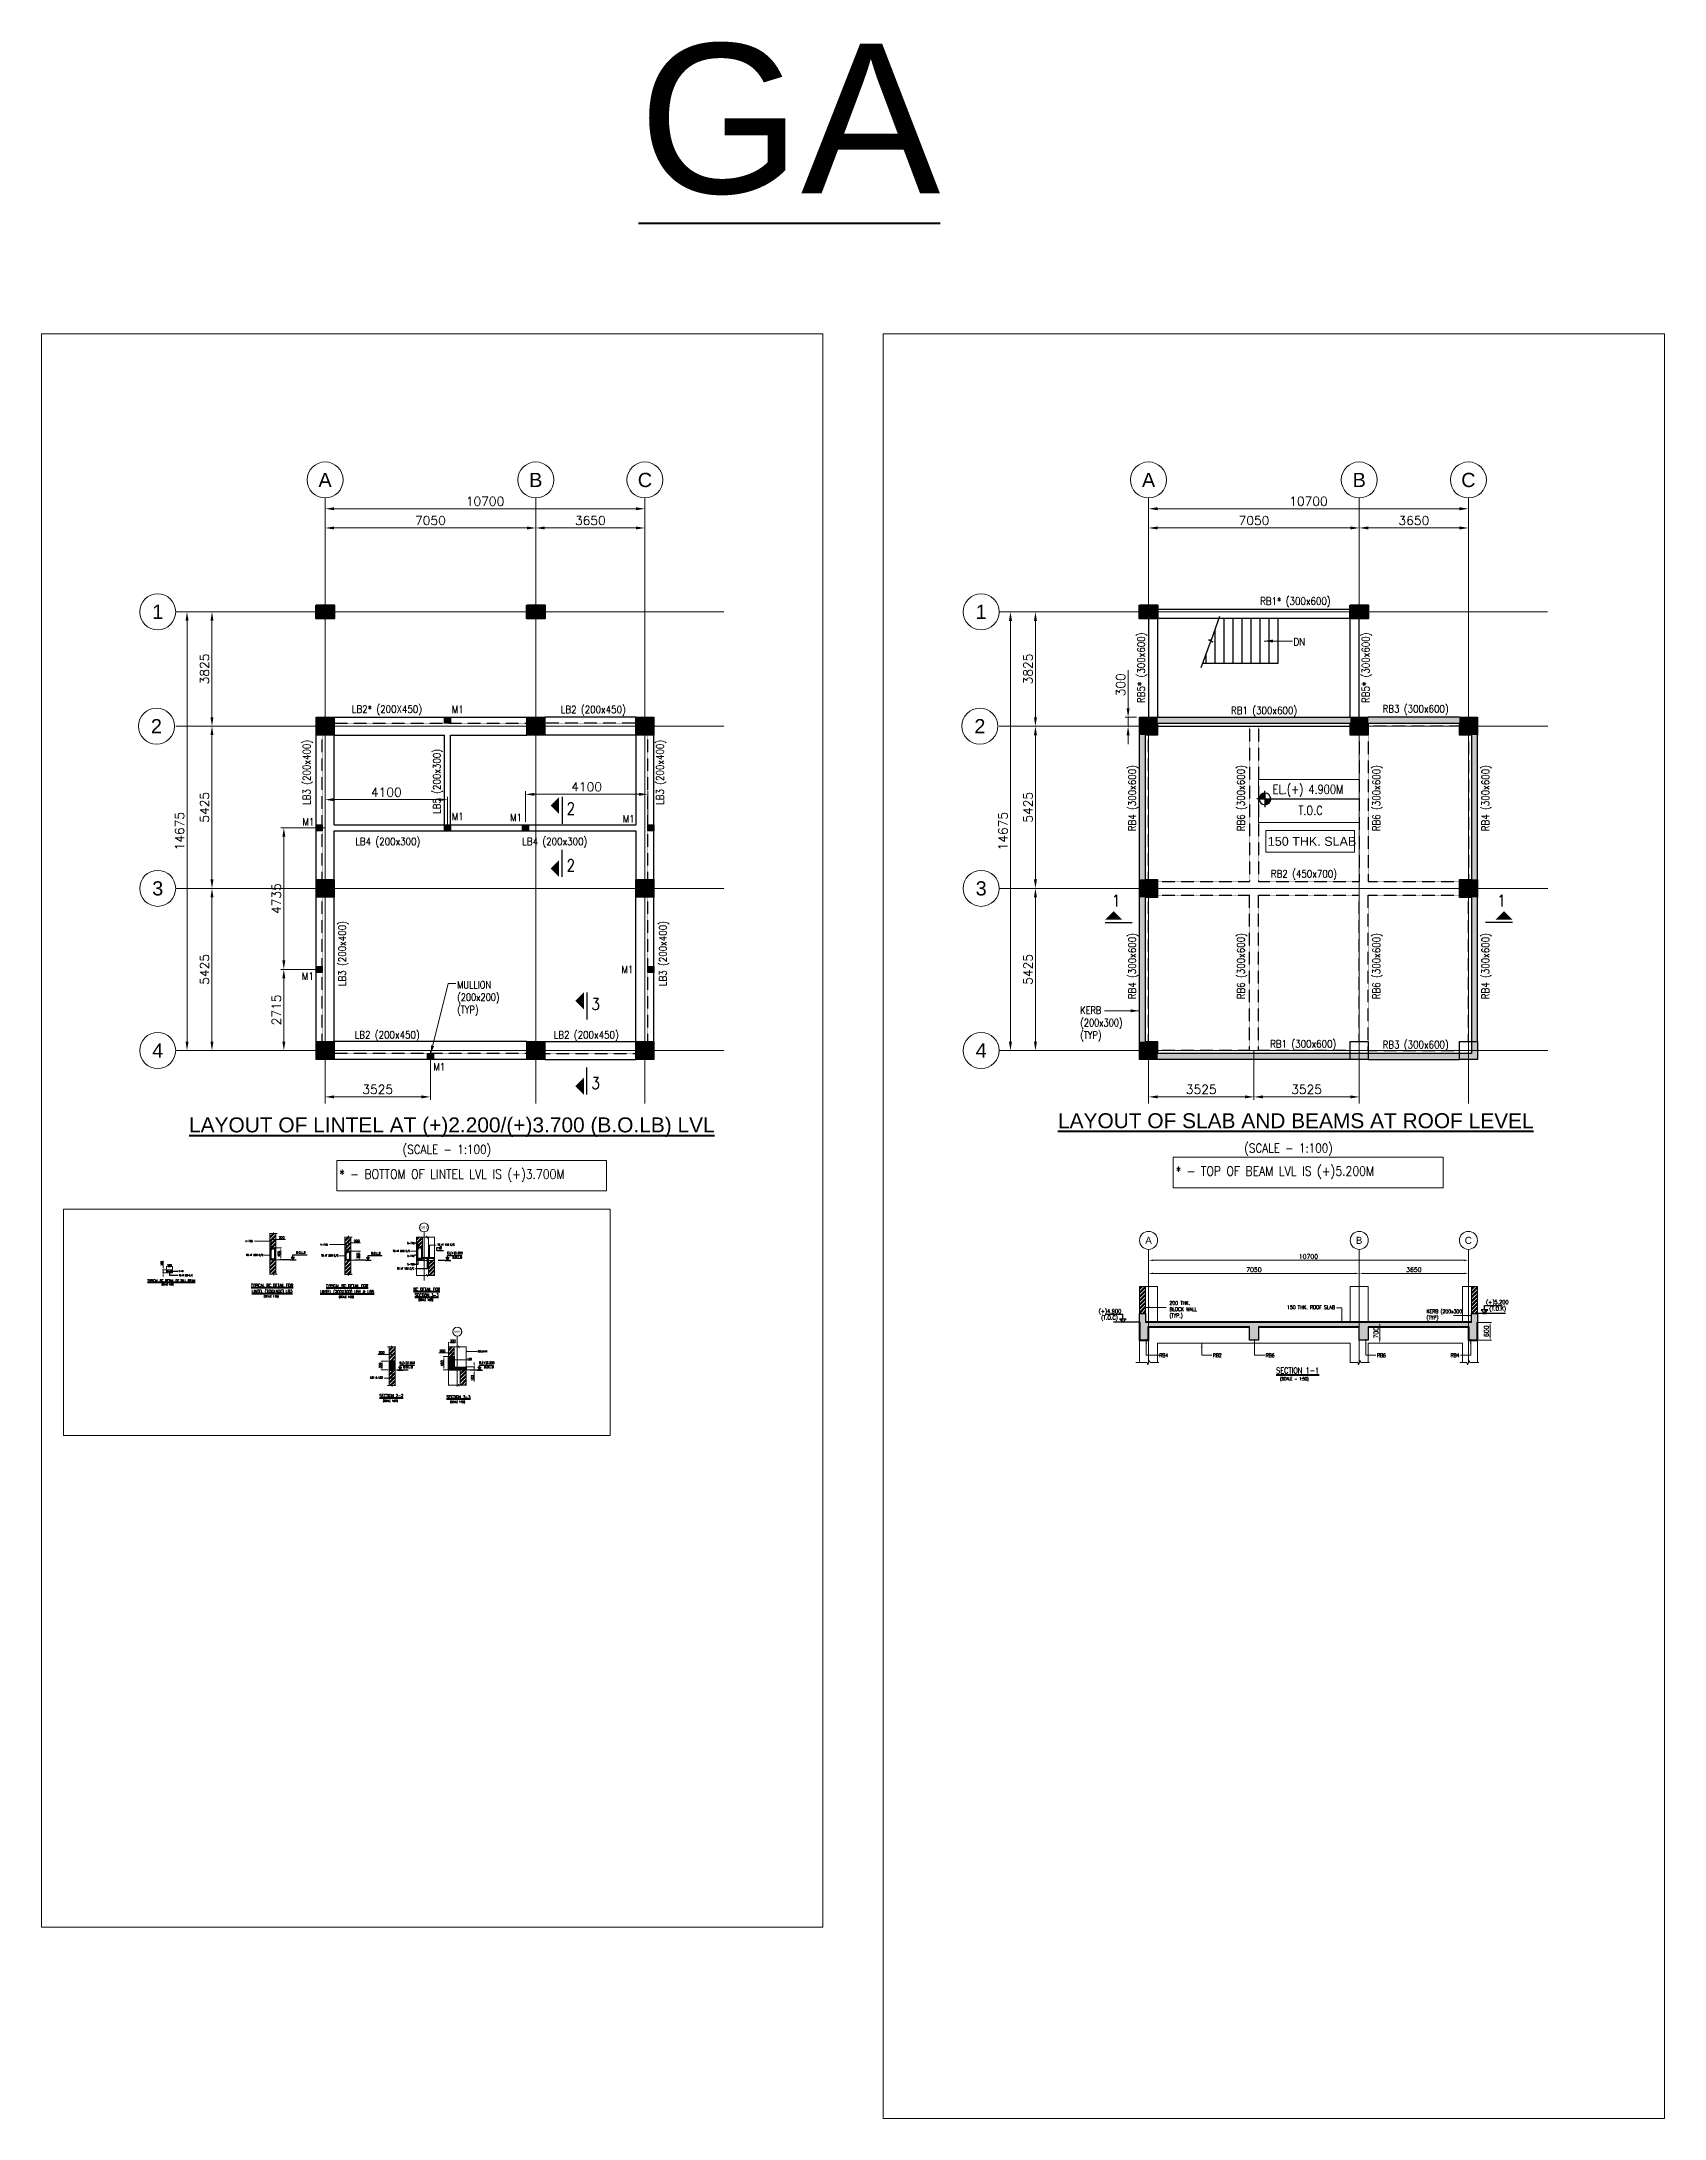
# Model space of a CAD drawing. Header units: millimetres. Extents: x 187381 to 885080, y 3378 to 168095.
# Drawn here: x 293428 to 347721, y 38029 to 107508 of the extents above; entities that cross this region are included whole.
import ezdxf
from ezdxf.enums import TextEntityAlignment as Align

# ---------------------------------------------------------------- set-up
doc = ezdxf.new("R2010")
doc.units = ezdxf.units.MM
doc.header["$LTSCALE"] = 15
doc.linetypes.add('CENTER2', pattern=[1.125, 0.75, -0.125, 0.125, -0.125])
doc.linetypes.add('HIDDEN', pattern=[0.375, 0.25, -0.125])
for name, color, linetype in [('2C', 1, 'Continuous'), ('S-ANNO-SYMB', 3, 'Continuous'), ('S-ANNO-TEXT-T250', 3, 'Continuous'), ('S-BEAM', 4, 'Continuous'), ('S-CON1', 8, 'Continuous'), ('S-CON2', 1, 'Continuous'), ('S-CON4', 4, 'Continuous'), ('S-HID3', 3, 'HIDDEN'), ('S-REIN-CON4', 4, 'Continuous'), ('STSY', 2, 'Continuous')]:
    doc.layers.add(name, color=color, linetype=linetype)
for name, color, linetype, lineweight in [('4C', 2, 'Continuous', 0), ('A-RM-TEXT', 4, 'Continuous', 0), ('BART1', 4, 'Continuous', 25), ('S-ANNO-LEAD', 1, 'Continuous', 20), ('S-Anno-Text', 3, 'Continuous', 30), ('S-ANNO-TEXT-T300', 3, 'Continuous', 30), ('S-ANNO-TEXT-T400', 4, 'Continuous', 40), ('S-COLS-CON2', 1, 'Continuous', 20), ('S-COLS-CON4', 4, 'Continuous', 40), ('S-GRID-LINE', 1, 'CENTER2', 18), ('S-PLAN-CON2', 1, 'Continuous', 20), ('S-SEC-CON2', 1, 'Continuous', 20), ('S-SECT-CON4', 4, 'Continuous', 40), ('S-SLAB-CON4', 4, 'Continuous', 40), ('S_DIM', 1, 'Continuous', 20), ('S_GRID CIRCLE', 1, 'Continuous', 20), ('S_GRID TEXT', 3, 'Continuous', 30), ('S_OUTER THIN LINES', 5, 'Continuous', 13), ('S_SOLID HATCH', 253, 'Continuous', 15), ('S_TEXT', 3, 'Continuous', 30)]:
    doc.layers.add(name, color=color, linetype=linetype, lineweight=lineweight)
doc.styles.add('ARIAL', font='arial.ttf')
doc.styles.add('Romans', font='romans.shx')
doc.styles.add('ROMANS-TITLE', font='ROMANS.shx', dxfattribs={"width": 0.8})
doc.styles.add('SC100-ST-300', font='sanss___.ttf', dxfattribs={"height": 275})
doc.styles.add('ST1', font='romans.shx', dxfattribs={"width": 0.8})
doc.styles.add('T250-SCALE1', font='romans.shx', dxfattribs={"width": 0.8})
doc.dimstyles.new('LEADER-SCALE1', dxfattribs={"dimtxt": 3, "dimasz": 2, "dimexe": 1, "dimexo": 1, "dimgap": 1, "dimtad": 1, "dimdec": 0, "dimzin": 1, "dimdsep": 46, "dimtxsty": 'T250-SCALE1', "dimcen": -3, "dimdle": 1, "dimclrt": 3, "dimadec": 0, "dimazin": 0, "dimtfac": 1, "dimtdec": 0, "dimtofl": 0, "dimtmove": 0, "dimatfit": 3, "dimfxl": 1, "dimtvp": 2, "dimtolj": 1, "dimtzin": 0, "dimarcsym": 0})
doc.dimstyles.new('MRF_100', dxfattribs={"dimscale": 100, "dimtxt": 3, "dimasz": 3, "dimexe": 1, "dimexo": 1, "dimgap": 1, "dimtad": 1, "dimdec": 0, "dimzin": 1, "dimdsep": 46, "dimtxsty": 'Romans', "dimcen": -3, "dimdle": 1, "dimclrd": 256, "dimclre": 256, "dimclrt": 3, "dimadec": 0, "dimazin": 0, "dimtfac": 1, "dimtdec": 0, "dimtofl": 0, "dimtmove": 0, "dimatfit": 3, "dimfxl": 1, "dimtvp": 2, "dimtolj": 1, "dimtzin": 0, "dimlwd": -1, "dimlwe": -1, "dimarcsym": 0})
doc.dimstyles.new('MRF_50', dxfattribs={"dimscale": 50, "dimtxt": 3, "dimasz": 3, "dimexe": 1, "dimexo": 1, "dimgap": 1, "dimtad": 1, "dimdec": 0, "dimzin": 1, "dimdsep": 46, "dimtxsty": 'Romans', "dimcen": -3, "dimdle": 1, "dimclrd": 256, "dimclre": 256, "dimclrt": 3, "dimadec": 0, "dimazin": 0, "dimtfac": 1, "dimtdec": 0, "dimtmove": 0, "dimatfit": 3, "dimfxl": 1, "dimtvp": 2, "dimtolj": 1, "dimtzin": 0, "dimlwd": -1, "dimlwe": -1, "dimarcsym": 0})
doc.dimstyles.new('S-RENF-20', dxfattribs={"dimscale": 20, "dimtxt": 2.5, "dimasz": 2, "dimexe": 1.5, "dimexo": 1.5, "dimgap": 1, "dimtad": 1, "dimdec": 0, "dimzin": 1, "dimdsep": 46, "dimtxsty": 'Romans', "dimcen": 2, "dimdle": 1, "dimclrd": 256, "dimclre": 256, "dimclrt": 3, "dimadec": 0, "dimazin": 0, "dimtfac": 1, "dimtdec": 0, "dimtix": 1, "dimtmove": 2, "dimatfit": 3, "dimldrblk": 'DOTBLANK', "dimfxl": 1, "dimtvp": 2, "dimtolj": 1, "dimtzin": 0, "dimarcsym": 0})
pattern_1 = [(45, (-160287.45, -47464.92), (-67.35192, 67.35192), []), (45, (-160242.54, -47464.92), (-67.35192, 67.35192), [])]
pattern_2 = [(45, (-161765.26, -43794.95), (-67.35192, 67.35192), []), (45, (-161720.36, -43794.95), (-67.35192, 67.35192), [])]

msp = doc.modelspace()

# ---------------------------------------------------------------- texts
at = {"color": 2, "style": 'Romans', "width": 0.8}
for s, p in [('2', (311135.1, 81853.4, -349284.2)), ('2', (311135.1, 79951, -349284.2)), ('1', (329376.6, 78768.6, 0)), ('1', (342272.2, 78768.6, 0)), ('3', (311962.2, 75311.8, -349284.2)), ('3', (311962.2, 72667.4, -349284.2))]:
    msp.add_text(s, height=400, dxfattribs=at).set_placement(p, align=Align.MIDDLE)
at = {"layer": 'A-RM-TEXT', "insert": (334453.5, 80902.7, -27212.8), "char_height": 300, "width": 6106.031, "attachment_point": 1, "style": 'SC100-ST-300'}
msp.add_mtext('150 THK. SLAB', dxfattribs=at)
at = {"layer": 'S-Anno-Text', "extrusion": (0.004563, -5.63398e-06, 0.99999), "style": 'ROMANS-TITLE', "width": 0.8}
for s, p in [('4-T16', (300364.1, 67327, 1369.1)), ('4-T16', (302919.2, 67211.7, -8373.6)), ('2-T16', (305822.7, 67259.1, -8360.4)), ('2-T20', (305822.7, 66553.5, -8360.4))]:
    msp.add_text(s, height=62.5, dxfattribs=at).set_placement(p, align=Align.BOTTOM_CENTER)
at = {"layer": 'S-Anno-Text', "extrusion": (-0.004563, -5.63398e-06, 0.99999), "style": 'ROMANS-TITLE', "width": 0.8}
for p in [(300573.9, 66864.4, -1372.8), (303040.1, 66849.1, -11138.5), (305438.9, 66996.9, -11149.5)]:
    msp.add_text('T8 AT 200 C/C ', height=62.5, dxfattribs=at).set_placement(p, align=Align.BOTTOM_CENTER)
at = {"layer": 'S-Anno-Text', "extrusion": (0.004563, 5.63398e-06, 0.99999), "style": 'ROMANS-TITLE', "width": 0.8}
msp.add_text('2-T12', height=62.5, dxfattribs=at).set_placement((305822.7, 66831.9, -8359.6), align=Align.BOTTOM_CENTER)
at = {"layer": 'S-ANNO-TEXT-T250', "style": 'Romans', "width": 0.85}
for s, p in [('RB1* (300x600)', (335374.7, 88791.3)), ('DN', (335507.5, 87427.3)), ('LB2* (200X450)', (304984.6, 85176.5)), ('M1', (307352, 85168.4, -323494.2)), ('LB2 (200x450)', (311887.1, 85162.9)), ('RB1 (300x600)', (334328, 85130.2)), ('RB3 (300x600)', (339398.1, 85185.1)), ('M1', (302357.4, 81402.5, -323494.2)), ('M1', (307352, 81585.1, -323494.2)), ('M1', (309303.9, 81548.7, -323494.2)), ('M1', (313073.4, 81502.5, -323494.2)), ('LB4 (200x300)', (305011.8, 80749.8)), ('LB4 (200x300)', (310597.5, 80749.8)), ('RB2 (450x700)', (335660.7, 79668.8)), ('M1', (313028.7, 76463.7, -323494.2)), ('M1', (302337.1, 76240.3, -323494.2)), ('LB2 (200x450)', (304991.4, 74278.1)), ('LB2 (200x450)', (311650.8, 74278.1)), ('RB1 (300x600)', (335637.4, 73978.1)), ('RB3 (300x600)', (339398.1, 73951.8)), ('M1', (306733.5, 73210.6, -323494.2))]:
    msp.add_text(s, height=250, dxfattribs=at).set_placement(p, align=Align.MIDDLE_CENTER)
for s, p in [('RB5* (300x600)', (330212, 86558.8)), ('RB5* (300x600)', (337726, 86558.8)), ('LB3 (200x400)', (302297.3, 83059.1)), ('LB3 (200x400)', (314117.8, 83059.1)), ('LB5 (200x300)', (306649, 82756)), ('RB4 (300x600)', (329912, 82197.2)), ('RB6 (300x600)', (333552.7, 82197.2)), ('RB6 (300x600)', (338083.7, 82197.2)), ('RB4 (300x600)', (341730.9, 82197.2)), ('LB3 (200x400)', (303486.2, 76996.5)), ('LB3 (200x400)', (314214.8, 76996.5)), ('RB4 (300x600)', (329912, 76577)), ('RB6 (300x600)', (333552.7, 76577)), ('RB6 (300x600)', (338083.7, 76577)), ('RB4 (300x600)', (341730.9, 76577))]:
    msp.add_text(s, height=250, rotation=90, dxfattribs=at).set_placement(p, align=Align.MIDDLE_CENTER)
at = {"layer": 'S-ANNO-TEXT-T250', "style": 'Romans'}
for s, height, width, p in [('(SCALE - 1:100)', 300, 0.85, (305508.3, 70297.4)), ('(SCALE - 1:100)', 300, 0.85, (333665.6, 70341.4)), ('(SCALE 1:20)', 50, 0.8, (297446.4, 65903.9)), ('(SCALE 1:25)', 62.5, 0.8, (300863.3, 65500.1, 0)), ('(SCALE 1:25)', 62.5, 0.8, (303374, 65484.9, -9754.3)), ('(SCALE 1:25)', 62.5, 0.8, (306034.8, 65383.1, -9754.3)), ('COLUMN', 62.5, 0.8, (308025, 63660.2, 58525.8)), ('RB4', 125, 0.8, (330824.8, 63495.4, 19508.6)), ('RB2', 125, 0.8, (332612.6, 63495.4, 19508.6)), ('RB6', 125, 0.8, (334382.2, 63495.4, 19508.6)), ('RB6', 125, 0.8, (338103.7, 63495.4, 19508.6)), ('RB4', 125, 0.8, (340566.3, 63495.4, 19508.6)), ('(SCALE - 1:50)', 100, 0.85, (334855.9, 62723.4, 0)), ('(SCALE 1:25)', 62.5, 0.8, (304851.1, 62006.8, -9754.3)), ('(SCALE 1:25)', 62.5, 0.8, (307096.4, 61968.6))]:
    msp.add_text(s, height=height, dxfattribs=dict(at, width=width)).set_placement(p)
at = {"layer": 'S-ANNO-TEXT-T250', "extrusion": (-0.004563, -5.63398e-06, 0.99999), "style": 'Romans', "width": 0.8}
for p in [(306933.9, 67211.7, -11156.3), (305578, 66410.5, -11150.1)]:
    msp.add_text('T8 AT 150 C/C ', height=62.5, dxfattribs=at).set_placement(p, align=Align.BOTTOM_CENTER)
at = {"layer": 'S-ANNO-TEXT-T250', "extrusion": (1.36014e-05, 1.81774e-16, 1), "style": 'Romans', "width": 0.8}
msp.add_text('2-T8', height=50, rotation=359.999663, dxfattribs=at).set_placement((298015.1, 66347.5, 4.1))
at = {"layer": 'S-ANNO-TEXT-T250', "extrusion": (-0.004563, -5.63398e-06, 0.99999), "style": 'Romans', "width": 0.8}
msp.add_text('T8 AT 200 C/C ', height=50, rotation=359.999663, dxfattribs=at).set_placement((298268.2, 66192.9, -1357.3), align=Align.BOTTOM_CENTER)
at = {"layer": 'S-ANNO-TEXT-T250', "style": 'Romans'}
for s, insert, char_height, width, attachment_point in [('\\pxql;{\\W0.8;MULLION \\P(200x200) \\P(TYP)}', (309175.9, 76078.5, -323494.2), 250, 3683.333, 2), ('\\pxql;{\\W0.8;KERB (200x300) (TYP)}', (328972.1, 75229), 250, 1588.69, 2), ('{\\W0.8;200 THK. BLOCK WALL (TYP.)}', (331160.9, 65369.1, -39017.2), 125, 1145.784, 1), ('{\\W0.8;150 THK. ROOF SLAB}', (336694.8, 65228, 19508.6), 125, 1846.859, 3), ('\\pxql;{\\W0.8;KERB (200x300\\P(TYP)}', (341384.2, 65089.7, 19508.6), 125, 1620.284, 3), ('{\\W0.8;LB2}', (307684.9, 63461, 19508.6), 62.5, 577.203, 1), ('{\\W0.8;LB4 & LB5}', (304427.1, 62846.8, 19508.6), 62.5, 577.203, 1)]:
    msp.add_mtext(s, dxfattribs=dict(at, insert=insert, char_height=char_height, width=width, attachment_point=attachment_point))
at = {"layer": 'S-ANNO-TEXT-T300', "width": 0.8}
for s, height, style, p in [('EL.(+) 4.900M', 300, 'ST1', (334614.5, 82342.1)), ('T.O.C', 300, 'ST1', (335476.1, 81636)), ('B.O.L.B', 75, 'Romans', (301940.5, 66961.5, 19508.6)), ('B.O.L.B', 75, 'Romans', (304451.1, 66936.2, 9754.3)), ('EL(+)2.200', 75, 'Romans', (307001.5, 66941.4, 9754.3)), ('B.O.L.B', 75, 'Romans', (307175, 66796.9, 9754.3)), ('EL(+)2.200', 75, 'Romans', (305397.6, 63269.4, 9754.3)), ('EL(+)2.200', 75, 'Romans', (308063, 63273.9, 19508.6)), ('B.O.L.B', 75, 'Romans', (305527.7, 63129.5, 9754.3)), ('B.O.L.B', 75, 'Romans', (308236.5, 63129.5, 19508.6))]:
    msp.add_text(s, height=height, dxfattribs=dict(at, style=style)).set_placement(p)
at = {"layer": 'S-ANNO-TEXT-T300', "style": 'Romans', "width": 0.8}
msp.add_text('150', height=50, rotation=90, dxfattribs=at).set_placement((306806.2, 67087.4, -9754.3))
at = {"layer": 'S-ANNO-TEXT-T400', "style": 'ARIAL'}
for s, height, p in [('%%UGA', 5000, (318449.3, 104933.8)), ('%%ULAYOUT OF SLAB AND BEAMS AT ROOF LEVEL', 500, (335388.9, 71407.1)), ('%%ULAYOUT OF LINTEL AT (+)2.200/(+)3.700 (B.O.LB) LVL', 500, (307153.7, 71267.5))]:
    msp.add_text(s, height=height, dxfattribs=at).set_placement(p, align=Align.MIDDLE_CENTER)
at = {"layer": 'S-ANNO-TEXT-T400', "style": 'Romans', "width": 0.8}
msp.add_text('%%UTYPICAL RC DETAIL OF SILL BEAM', height=80, dxfattribs=at).set_placement((296969.7, 66019.6, -0.7))
for s, height, p in [('%%UTYPICAL RC DETAIL FOR', 100, (301138.8, 65897.9)), ('%%ULINTEL (200X400) LB3', 100, (301141, 65701)), ('%%ULINTEL (200X300) LB4 & LB5', 100, (303651.6, 65685.9, -9754.3)), ('%%UTYPICAL RC DETAIL FOR', 100, (303649.4, 65882.7, -9754.3)), ('%%URC DETAIL FOR', 100, (306312.2, 65768.7, -9754.3)), ('%%USECTION 3-3', 100, (306312.5, 65571.9, -9754.3)), ('%%USECTION 1-1', 200, (335448.9, 63050, 0)), ('%%USECTION 2-2', 100, (305128.7, 62207.8, -9754.3)), ('%%USECTION 3-3', 100, (307374, 62169.5, 0))]:
    msp.add_text(s, height=height, dxfattribs=at).set_placement(p, align=Align.MIDDLE_CENTER)
at = {"layer": 'S_TEXT', "style": 'Romans', "width": 0.85}
for s, p in [('* - BOTTOM OF LINTEL LVL IS (+)3.700M', (303388.5, 69460.9, -429.5)), ('* - TOP OF BEAM LVL IS (+)5.200M', (331371.7, 69567, -429.5))]:
    msp.add_text(s, height=312.5, dxfattribs=at).set_placement(p)

# ---------------------------------------------------------------- blocks, each defined once
blk = doc.blocks.new('S$SOPT')
at = {"layer": 'STSY'}
for p, q in [((-0.1, 4.9), (-0.1, 6.9)), ((-0.1, -5.1), (-0.1, 4.9)), ((4.9, -0.1), (-0.1, 4.9)), ((-0.1, -0.1), (-0.1, 4.9)), ((4.5, -0.1), (-0.1, 4.5)), ((4.1, -0.1), (-0.1, 4.1)), ((3.6, -0.1), (-0.1, 3.6)), ((3.2, -0.1), (-0.1, 3.2)), ((2.8, -0.1), (-0.1, 2.8)), ((2.4, -0.1), (-0.1, 2.4)), ((1.9, -0.1), (-0.1, 1.9)), ((1.5, -0.1), (-0.1, 1.5)), ((1.1, -0.1), (-0.1, 1.1)), ((0.7, -0.1), (-0.1, 0.7)), ((0.2, -0.1), (-0.1, 0.2)), ((4.9, 0.4), (0.4, 4.9)), ((4.8, 0.9), (0.9, 4.8)), ((4.6, 1.4), (1.4, 4.6)), ((4.3, 2.2), (2.2, 4.3)), ((-5.1, -0.1), (-7.1, -0.1)), ((-5.1, -0.1), (-0.1, -5.1)), ((-5.1, -0.1), (4.9, -0.1)), ((-5.1, -0.5), (-0.5, -5.1)), ((-5, -1.1), (-1.1, -5)), ((-4.8, -1.6), (-1.6, -4.8)), ((-4.7, -0.1), (-0.1, -4.7)), ((-4.5, -2.4), (-2.4, -4.5)), ((-4.2, -0.1), (-0.1, -4.2)), ((-3.8, -0.1), (-0.1, -3.8)), ((-3.4, -0.1), (-0.1, -3.4)), ((-3, -0.1), (-0.1, -3)), ((-2.5, -0.1), (-0.1, -2.5)), ((-2.1, -0.1), (-0.1, -2.1)), ((-1.7, -0.1), (-0.1, -1.7)), ((-1.3, -0.1), (-0.1, -1.3)), ((-0.9, -0.1), (-0.1, -0.9)), ((-0.4, -0.1), (-0.1, -0.4)), ((-0.1, -0.1), (4.9, -0.1)), ((-0.1, -5.1), (-0.1, -7.1)), ((4.9, -0.1), (6.9, -0.1))]:
    blk.add_line(p, q, dxfattribs=at)
for centre, start, end in [((0, -0.2), 91.0477, 178.9523), ((-0.2, -0.2), 1.0477, 88.9523), ((0, 0), 181.0477, 268.9523), ((-0.2, 0), 271.0477, 358.9523)]:
    blk.add_arc(centre, 5.09, start, end, dxfattribs=at)
blk = doc.blocks.new('*D268')
at = {"layer": 'S_DIM', "transparency": 16777216}
for p, q in [((333987, 73754), (333987, 72104)), ((330462, 73429), (330462, 72104)), ((330762, 72204), (333687, 72204))]:
    blk.add_line(p, q, dxfattribs=at)
for points in [[(330762, 72254), (330762, 72154), (330462, 72204)], [(333687, 72254), (333687, 72154), (333987, 72204)]]:
    blk.add_solid(points, dxfattribs=at)
at = {"layer": 'S_DIM', "color": 3, "transparency": 16777216, "insert": (332224, 72454), "char_height": 300, "attachment_point": 5, "style": 'Romans'}
blk.add_mtext('\\A1;3525', dxfattribs=at)
blk = doc.blocks.new('*D269')
at = {"layer": 'S_DIM', "transparency": 16777216}
for p, q in [((333987, 73754), (333987, 72104)), ((337512, 73429), (337512, 72104)), ((337212, 72204), (334287, 72204))]:
    blk.add_line(p, q, dxfattribs=at)
for points in [[(334287, 72254), (334287, 72154), (333987, 72204)], [(337212, 72254), (337212, 72154), (337512, 72204)]]:
    blk.add_solid(points, dxfattribs=at)
at = {"layer": 'S_DIM', "color": 3, "transparency": 16777216, "insert": (335749, 72454), "char_height": 300, "attachment_point": 5, "style": 'Romans'}
blk.add_mtext('\\A1;3525', dxfattribs=at)
blk = doc.blocks.new('S_GRID BUBBLE')
at = {"layer": 'S_GRID CIRCLE'}
blk.add_circle((0, 0), 0.237, dxfattribs=at)
at = {"layer": 'S_GRID TEXT', "style": 'ARIAL', "flags": 8}
blk.add_attdef('00', text='', height=0.188, dxfattribs=at).set_placement((0, 0), align=Align.MIDDLE_CENTER)
blk = doc.blocks.new('*D273')
at = {"layer": 'S_DIM', "transparency": 16777216}
for p, q in [((326790, 88429), (326578, 88429)), ((326678, 88129), (326678, 84904)), ((326790, 84604), (326578, 84604))]:
    blk.add_line(p, q, dxfattribs=at)
for points in [[(326628, 88129), (326728, 88129), (326678, 88429)], [(326628, 84904), (326728, 84904), (326678, 84604)]]:
    blk.add_solid(points, dxfattribs=at)
at = {"layer": 'S_DIM', "color": 3, "transparency": 16777216, "insert": (326428, 86517), "char_height": 300, "width": 302.8, "attachment_point": 5, "rotation": 90, "style": 'Romans'}
blk.add_mtext('\\A1;3825', dxfattribs=at)
blk = doc.blocks.new('*D274')
at = {"layer": 'S_DIM', "transparency": 16777216}
for p, q in [((326790, 84604), (326578, 84604)), ((326678, 84304), (326678, 79479)), ((326790, 79179), (326578, 79179))]:
    blk.add_line(p, q, dxfattribs=at)
for points in [[(326628, 84304), (326728, 84304), (326678, 84604)], [(326628, 79479), (326728, 79479), (326678, 79179)]]:
    blk.add_solid(points, dxfattribs=at)
at = {"layer": 'S_DIM', "color": 3, "transparency": 16777216, "insert": (326428, 81892), "char_height": 300, "width": 302.8, "attachment_point": 5, "rotation": 90, "style": 'Romans'}
blk.add_mtext('\\A1;5425', dxfattribs=at)
blk = doc.blocks.new('*D275')
at = {"layer": 'S_DIM', "transparency": 16777216}
for p, q in [((326790, 79179), (326578, 79179)), ((326678, 78879), (326678, 74054)), ((326790, 73754), (326578, 73754))]:
    blk.add_line(p, q, dxfattribs=at)
for points in [[(326628, 78879), (326728, 78879), (326678, 79179)], [(326628, 74054), (326728, 74054), (326678, 73754)]]:
    blk.add_solid(points, dxfattribs=at)
at = {"layer": 'S_DIM', "color": 3, "transparency": 16777216, "insert": (326428, 76467), "char_height": 300, "width": 302.8, "attachment_point": 5, "rotation": 90, "style": 'Romans'}
blk.add_mtext('\\A1;5425', dxfattribs=at)
blk = doc.blocks.new('*D276')
at = {"layer": 'S_DIM', "transparency": 16777216}
for p, q in [((330462, 91991), (330462, 91779)), ((330762, 91879), (340862, 91879)), ((341162, 91991), (341162, 91779))]:
    blk.add_line(p, q, dxfattribs=at)
for points in [[(330762, 91929), (330762, 91829), (330462, 91879)], [(340862, 91929), (340862, 91829), (341162, 91879)]]:
    blk.add_solid(points, dxfattribs=at)
at = {"layer": 'S_DIM', "color": 3, "transparency": 16777216, "insert": (335812, 92129), "char_height": 300, "width": 378.5, "attachment_point": 5, "style": 'Romans'}
blk.add_mtext('\\A1;10700', dxfattribs=at)
blk = doc.blocks.new('*D277')
at = {"layer": 'S_DIM', "transparency": 16777216}
for p, q in [((330462, 91348), (330462, 91136)), ((330762, 91236), (337212, 91236)), ((337512, 91348), (337512, 91136))]:
    blk.add_line(p, q, dxfattribs=at)
for points in [[(330762, 91286), (330762, 91186), (330462, 91236)], [(337212, 91286), (337212, 91186), (337512, 91236)]]:
    blk.add_solid(points, dxfattribs=at)
at = {"layer": 'S_DIM', "color": 3, "transparency": 16777216, "insert": (333987, 91486), "char_height": 300, "width": 302.8, "attachment_point": 5, "style": 'Romans'}
blk.add_mtext('\\A1;7050', dxfattribs=at)
blk = doc.blocks.new('*D278')
at = {"layer": 'S_DIM', "transparency": 16777216}
for p, q in [((337512, 91348), (337512, 91136)), ((337812, 91236), (340862, 91236)), ((341162, 91348), (341162, 91136))]:
    blk.add_line(p, q, dxfattribs=at)
for points in [[(337812, 91286), (337812, 91186), (337512, 91236)], [(340862, 91286), (340862, 91186), (341162, 91236)]]:
    blk.add_solid(points, dxfattribs=at)
at = {"layer": 'S_DIM', "color": 3, "transparency": 16777216, "insert": (339337, 91486), "char_height": 300, "width": 302.8, "attachment_point": 5, "style": 'Romans'}
blk.add_mtext('\\A1;3650', dxfattribs=at)
blk = doc.blocks.new('*D279')
at = {"layer": 'S_DIM', "transparency": 16777216}
for p, q in [((325955, 88429), (325742, 88429)), ((325842, 88129), (325842, 74054)), ((325955, 73754), (325742, 73754))]:
    blk.add_line(p, q, dxfattribs=at)
for points in [[(325792, 88129), (325892, 88129), (325842, 88429)], [(325792, 74054), (325892, 74054), (325842, 73754)]]:
    blk.add_solid(points, dxfattribs=at)
at = {"layer": 'S_DIM', "color": 3, "transparency": 16777216, "insert": (325592, 81092), "char_height": 300, "width": 302.8, "attachment_point": 5, "rotation": 90, "style": 'Romans'}
blk.add_mtext('\\A1;14675', dxfattribs=at)
blk = doc.blocks.new('A$C776C0CFA')
at = {"layer": 'S_SOLID HATCH'}
h = blk.add_hatch(color=256, dxfattribs=at)
h.dxf.hatch_style = 1
h.paths.add_polyline_path([(0, 450), (600, 450), (600, 0), (0, 0)])
blk.add_lwpolyline([(0, 450), (600, 450), (600, 0), (0, 0)], close=True)
blk = doc.blocks.new('A-FLVL-ELE-SEC')
for p, q in [((-147, 527, 0), (-1324, 527, 0)), ((-147, 225, 0), (-147, 527, 0))]:
    blk.add_line(p, q)
at = {"ltscale": 800}
blk.add_line((-34, 0, 0), (-259, 0, 0), dxfattribs=at)
at = {"elevation": 0}
blk.add_lwpolyline([(78, 225), (-147, 0), (-372, 225), (78, 225)], dxfattribs=at)
blk.add_solid([(-147, 225, 0), (-372, 225, 0), (-147, 0, 0)])
at = {"color": 3, "ltscale": 800, "style": 'ROMANS-TITLE', "width": 0.8}
blk.add_attdef('FLOOR', text='', height=200, dxfattribs=at).set_placement((-150, 873), align=Align.MIDDLE)
at = {"ltscale": 800, "style": 'ROMANS-TITLE', "width": 0.8}
blk.add_attdef('LEVEL', text='', height=200, dxfattribs=at).set_placement((-150, 568), align=Align.MIDDLE)
blk = doc.blocks.new('*D283')
at = {"layer": 'S_DIM', "transparency": 16777216}
for p, q in [((330462, 66545), (330462, 66788)), ((341012, 66738), (330612, 66738)), ((341162, 65962), (341162, 66788))]:
    blk.add_line(p, q, dxfattribs=at)
for points in [[(330612, 66763), (330612, 66713), (330462, 66738)], [(341012, 66763), (341012, 66713), (341162, 66738)]]:
    blk.add_solid(points, dxfattribs=at)
at = {"layer": 'S_DIM', "color": 3, "transparency": 16777216, "insert": (335812, 66863), "char_height": 150, "attachment_point": 5, "style": 'Romans'}
blk.add_mtext('\\A1;10700', dxfattribs=at)
blk = doc.blocks.new('*D281')
at = {"layer": 'S_DIM', "transparency": 16777216}
for p, q in [((330462, 65912), (330462, 66348)), ((337362, 66298), (330612, 66298)), ((337512, 65912), (337512, 66348))]:
    blk.add_line(p, q, dxfattribs=at)
for points in [[(330612, 66323), (330612, 66273), (330462, 66298)], [(337362, 66323), (337362, 66273), (337512, 66298)]]:
    blk.add_solid(points, dxfattribs=at)
at = {"layer": 'S_DIM', "color": 3, "transparency": 16777216, "insert": (333987, 66423), "char_height": 150, "attachment_point": 5, "style": 'Romans'}
blk.add_mtext('\\A1;7050', dxfattribs=at)
blk = doc.blocks.new('*D282')
at = {"layer": 'S_DIM', "transparency": 16777216}
for p, q in [((337512, 65912), (337512, 66348)), ((341012, 66298), (337662, 66298)), ((341162, 65912), (341162, 66348))]:
    blk.add_line(p, q, dxfattribs=at)
for points in [[(337662, 66323), (337662, 66273), (337512, 66298)], [(341012, 66323), (341012, 66273), (341162, 66298)]]:
    blk.add_solid(points, dxfattribs=at)
at = {"layer": 'S_DIM', "color": 3, "transparency": 16777216, "insert": (339337, 66423), "char_height": 150, "attachment_point": 5, "style": 'Romans'}
blk.add_mtext('\\A1;3650', dxfattribs=at)
blk = doc.blocks.new('*D261')
at = {"layer": 'S_DIM', "transparency": 16777216}
for p, q in [((-3672, 0), (-3884, 0)), ((-3784, -300), (-3784, -3525)), ((-3672, -3825), (-3884, -3825))]:
    blk.add_line(p, q, dxfattribs=at)
for points in [[(-3834, -300), (-3734, -300), (-3784, 0)], [(-3834, -3525), (-3734, -3525), (-3784, -3825)]]:
    blk.add_solid(points, dxfattribs=at)
at = {"layer": 'S_DIM', "color": 3, "transparency": 16777216, "insert": (-4034, -1913), "char_height": 300, "width": 302.8, "attachment_point": 5, "rotation": 90, "style": 'Romans'}
blk.add_mtext('\\A1;3825', dxfattribs=at)
blk = doc.blocks.new('*D262')
at = {"layer": 'S_DIM', "transparency": 16777216}
for p, q in [((-3672, -3825), (-3884, -3825)), ((-3784, -4125), (-3784, -8950)), ((-3672, -9250), (-3884, -9250))]:
    blk.add_line(p, q, dxfattribs=at)
for points in [[(-3834, -4125), (-3734, -4125), (-3784, -3825)], [(-3834, -8950), (-3734, -8950), (-3784, -9250)]]:
    blk.add_solid(points, dxfattribs=at)
at = {"layer": 'S_DIM', "color": 3, "transparency": 16777216, "insert": (-4034, -6538), "char_height": 300, "width": 302.8, "attachment_point": 5, "rotation": 90, "style": 'Romans'}
blk.add_mtext('\\A1;5425', dxfattribs=at)
blk = doc.blocks.new('*D263')
at = {"layer": 'S_DIM', "transparency": 16777216}
for p, q in [((-3672, -9250), (-3884, -9250)), ((-3784, -9550), (-3784, -14375)), ((-3672, -14675), (-3884, -14675))]:
    blk.add_line(p, q, dxfattribs=at)
for points in [[(-3834, -9550), (-3734, -9550), (-3784, -9250)], [(-3834, -14375), (-3734, -14375), (-3784, -14675)]]:
    blk.add_solid(points, dxfattribs=at)
at = {"layer": 'S_DIM', "color": 3, "transparency": 16777216, "insert": (-4034, -11963), "char_height": 300, "width": 302.8, "attachment_point": 5, "rotation": 90, "style": 'Romans'}
blk.add_mtext('\\A1;5425', dxfattribs=at)
blk = doc.blocks.new('*D264')
at = {"layer": 'S_DIM', "transparency": 16777216}
for p, q in [((0, 3561), (0, 3349)), ((10700, 3561), (10700, 3349)), ((300, 3449), (10400, 3449))]:
    blk.add_line(p, q, dxfattribs=at)
for points in [[(300, 3499), (300, 3399), (0, 3449)], [(10400, 3499), (10400, 3399), (10700, 3449)]]:
    blk.add_solid(points, dxfattribs=at)
at = {"layer": 'S_DIM', "color": 3, "transparency": 16777216, "insert": (5350, 3699), "char_height": 300, "width": 378.5, "attachment_point": 5, "style": 'Romans'}
blk.add_mtext('\\A1;10700', dxfattribs=at)
blk = doc.blocks.new('*D265')
at = {"layer": 'S_DIM', "transparency": 16777216}
for p, q in [((0, 2918), (0, 2706)), ((300, 2806), (6750, 2806)), ((7050, 2918), (7050, 2706))]:
    blk.add_line(p, q, dxfattribs=at)
for points in [[(300, 2856), (300, 2756), (0, 2806)], [(6750, 2856), (6750, 2756), (7050, 2806)]]:
    blk.add_solid(points, dxfattribs=at)
at = {"layer": 'S_DIM', "color": 3, "transparency": 16777216, "insert": (3525, 3056), "char_height": 300, "width": 302.8, "attachment_point": 5, "style": 'Romans'}
blk.add_mtext('\\A1;7050', dxfattribs=at)
blk = doc.blocks.new('*D266')
at = {"layer": 'S_DIM', "transparency": 16777216}
for p, q in [((7050, 2918), (7050, 2706)), ((7350, 2806), (10400, 2806)), ((10700, 2918), (10700, 2706))]:
    blk.add_line(p, q, dxfattribs=at)
for points in [[(7350, 2856), (7350, 2756), (7050, 2806)], [(10400, 2856), (10400, 2756), (10700, 2806)]]:
    blk.add_solid(points, dxfattribs=at)
at = {"layer": 'S_DIM', "color": 3, "transparency": 16777216, "insert": (8875, 3056), "char_height": 300, "width": 302.8, "attachment_point": 5, "style": 'Romans'}
blk.add_mtext('\\A1;3650', dxfattribs=at)
blk = doc.blocks.new('*D267')
at = {"layer": 'S_DIM', "transparency": 16777216}
for p, q in [((-4507, 0), (-4719, 0)), ((-4619, -300), (-4619, -14375)), ((-4507, -14675), (-4719, -14675))]:
    blk.add_line(p, q, dxfattribs=at)
for points in [[(-4669, -300), (-4569, -300), (-4619, 0)], [(-4669, -14375), (-4569, -14375), (-4619, -14675)]]:
    blk.add_solid(points, dxfattribs=at)
at = {"layer": 'S_DIM', "color": 3, "transparency": 16777216, "insert": (-4869, -7338), "char_height": 300, "width": 302.8, "attachment_point": 5, "rotation": 90, "style": 'Romans'}
blk.add_mtext('\\A1;14675', dxfattribs=at)
blk = doc.blocks.new('C1')
at = {"layer": 'S_SOLID HATCH'}
h = blk.add_hatch(color=256, dxfattribs=at)
h.dxf.hatch_style = 1
h.paths.add_polyline_path([(442209, 195463), (442809, 195463), (442809, 194863), (442209, 194863)])
at = {"layer": 'S-CON4'}
blk.add_lwpolyline([(442209, 195463), (442809, 195463), (442809, 194863), (442209, 194863)], close=True, dxfattribs=at)
blk = doc.blocks.new('M1')
at = {"layer": 'S_SOLID HATCH'}
h = blk.add_hatch(color=256, dxfattribs=at)
h.dxf.hatch_style = 1
h.paths.add_polyline_path([(-100, 100), (100, 100), (100, -100), (-100, -100)])
at = {"layer": 'S-CON2'}
blk.add_lwpolyline([(-100, 100), (100, 100), (100, -100), (-100, -100)], close=True, dxfattribs=at)
blk = doc.blocks.new('*D284')
at = {"layer": 'S_DIM', "transparency": 16777216}
for p, q in [((306438, 73754), (306438, 72104)), ((302913, 73429), (302913, 72104)), ((303213, 72204), (306138, 72204))]:
    blk.add_line(p, q, dxfattribs=at)
for points in [[(303213, 72254), (303213, 72154), (302913, 72204)], [(306138, 72254), (306138, 72154), (306438, 72204)]]:
    blk.add_solid(points, dxfattribs=at)
at = {"layer": 'S_DIM', "color": 3, "transparency": 16777216, "insert": (304676, 72454), "char_height": 300, "attachment_point": 5, "style": 'Romans'}
blk.add_mtext('\\A1;3525', dxfattribs=at)
blk = doc.blocks.new('*D285')
at = {"layer": 'S_DIM', "transparency": 16777216}
for p, q in [((302813, 76469), (301434, 76469)), ((301534, 74054), (301534, 76169)), ((302713, 73754), (301434, 73754))]:
    blk.add_line(p, q, dxfattribs=at)
for points in [[(301484, 76169), (301584, 76169), (301534, 76469)], [(301484, 74054), (301584, 74054), (301534, 73754)]]:
    blk.add_solid(points, dxfattribs=at)
at = {"layer": 'S_DIM', "color": 3, "transparency": 16777216, "insert": (301284, 75112), "char_height": 300, "attachment_point": 5, "rotation": 90, "style": 'Romans'}
blk.add_mtext('\\A1;2715', dxfattribs=at)
blk = doc.blocks.new('*D286')
at = {"layer": 'S_DIM', "transparency": 16777216}
for p, q in [((302913, 81204), (301434, 81204)), ((301534, 80904), (301534, 76769)), ((302813, 76469), (301434, 76469))]:
    blk.add_line(p, q, dxfattribs=at)
for points in [[(301484, 80904), (301584, 80904), (301534, 81204)], [(301484, 76769), (301584, 76769), (301534, 76469)]]:
    blk.add_solid(points, dxfattribs=at)
at = {"layer": 'S_DIM', "color": 3, "transparency": 16777216, "insert": (301284, 78837), "char_height": 300, "attachment_point": 5, "rotation": 90, "style": 'Romans'}
blk.add_mtext('\\A1;4735', dxfattribs=at)
blk = doc.blocks.new('*D287')
at = {"layer": 'S_DIM', "transparency": 16777216}
for p, q in [((302913, 82577), (302913, 82047)), ((306713, 82147), (303213, 82147)), ((307013, 81204), (307013, 82247))]:
    blk.add_line(p, q, dxfattribs=at)
for points in [[(303213, 82197), (303213, 82097), (302913, 82147)], [(306713, 82197), (306713, 82097), (307013, 82147)]]:
    blk.add_solid(points, dxfattribs=at)
at = {"layer": 'S_DIM', "color": 3, "transparency": 16777216, "insert": (304963, 82397), "char_height": 300, "attachment_point": 5, "style": 'Romans'}
blk.add_mtext('\\A1;4100', dxfattribs=at)
blk = doc.blocks.new('*D288')
at = {"layer": 'S_DIM', "transparency": 16777216}
for p, q in [((309613, 81404), (309613, 82426)), ((309913, 82326), (313413, 82326)), ((313713, 81404), (313713, 82426))]:
    blk.add_line(p, q, dxfattribs=at)
for points in [[(309913, 82376), (309913, 82276), (309613, 82326)], [(313413, 82376), (313413, 82276), (313713, 82326)]]:
    blk.add_solid(points, dxfattribs=at)
at = {"layer": 'S_DIM', "color": 3, "transparency": 16777216, "insert": (311663, 82576), "char_height": 300, "attachment_point": 5, "style": 'Romans'}
blk.add_mtext('\\A1;4100', dxfattribs=at)
blk = doc.blocks.new('el1')
at = {"color": 1}
for p, q in [((0, 0), (0, 132)), ((0, 132), (381, 132))]:
    blk.add_line(p, q, dxfattribs=at)
at = {"layer": '2C'}
blk.add_line((-62, 0), (82, 0), dxfattribs=at)
at = {"layer": '4C'}
for p, q in [((0, 0), (-44, 76)), ((-44, 76), (44, 76)), ((0, 0), (44, 76))]:
    blk.add_line(p, q, dxfattribs=at)
at = {"layer": '4C', "ltscale": 0.8}
blk.add_solid([(0, 0), (0, 76), (44, 76)], dxfattribs=at)
blk = doc.blocks.new('*D290')
at = {"layer": 'S_DIM', "transparency": 16777216}
for p, q in [((307903, 63243), (307903, 63318)), ((307657, 63168), (307928, 63168)), ((307657, 63068), (307928, 63068)), ((307903, 63168), (307903, 63068)), ((307903, 62993), (307903, 62685))]:
    blk.add_line(p, q, dxfattribs=at)
for points in [[(307890, 63243), (307915, 63243), (307903, 63168)], [(307890, 62993), (307915, 62993), (307903, 63068)]]:
    blk.add_solid(points, dxfattribs=at)
at = {"layer": 'S_DIM', "color": 3, "transparency": 16777216, "insert": (307840, 62801), "char_height": 75, "attachment_point": 5, "rotation": 90, "style": 'Romans'}
blk.add_mtext('\\A1;100', dxfattribs=at)
blk = doc.blocks.new('*D292')
at = {"layer": 'S_DIM', "transparency": 16777216}
for p, q in [((307037, 63863), (307037, 64001)), ((307112, 63976), (307262, 63976)), ((307337, 63863), (307337, 64001))]:
    blk.add_line(p, q, dxfattribs=at)
for points in [[(307112, 63988), (307112, 63963), (307037, 63976)], [(307262, 63988), (307262, 63963), (307337, 63976)]]:
    blk.add_solid(points, dxfattribs=at)
at = {"layer": 'S_DIM', "color": 3, "transparency": 16777216, "insert": (307187, 64038), "char_height": 75, "attachment_point": 5, "style": 'Romans'}
blk.add_mtext('\\A1;300', dxfattribs=at)
blk = doc.blocks.new('*D293')
at = {"layer": 'S_DIM', "transparency": 16777216}
for p, q in [((307037, 63642), (306719, 63642)), ((307037, 63642), (307037, 63667)), ((307162, 63642), (307112, 63642)), ((307237, 63642), (307237, 63667))]:
    blk.add_line(p, q, dxfattribs=at)
for points in [[(307112, 63654), (307112, 63629), (307037, 63642)], [(307162, 63654), (307162, 63629), (307237, 63642)]]:
    blk.add_solid(points, dxfattribs=at)
at = {"layer": 'S_DIM', "color": 3, "transparency": 16777216, "insert": (306840, 63704), "char_height": 75, "attachment_point": 5, "style": 'Romans'}
blk.add_mtext('\\A1;200', dxfattribs=at)
blk = doc.blocks.new('*D294')
at = {"layer": 'S_DIM', "transparency": 16777216}
for p, q in [((307012, 63518), (306866, 63518)), ((306891, 63443), (306891, 63143)), ((307012, 63068), (306866, 63068))]:
    blk.add_line(p, q, dxfattribs=at)
for points in [[(306878, 63443), (306903, 63443), (306891, 63518)], [(306878, 63143), (306903, 63143), (306891, 63068)]]:
    blk.add_solid(points, dxfattribs=at)
at = {"layer": 'S_DIM', "color": 3, "transparency": 16777216, "insert": (306828, 63293), "char_height": 75, "attachment_point": 5, "rotation": 90, "style": 'Romans'}
blk.add_mtext('\\A1;450', dxfattribs=at)
blk = doc.blocks.new('*D297')
at = {"layer": 'S_DIM', "transparency": 16777216}
for p, q in [((305029, 63368), (304795, 63368)), ((304820, 63293), (304820, 63143)), ((305029, 63068), (304795, 63068))]:
    blk.add_line(p, q, dxfattribs=at)
for points in [[(304807, 63293), (304832, 63293), (304820, 63368)], [(304807, 63143), (304832, 63143), (304820, 63068)]]:
    blk.add_solid(points, dxfattribs=at)
at = {"layer": 'S_DIM', "color": 3, "transparency": 16777216, "insert": (304757, 63218), "char_height": 75, "attachment_point": 5, "rotation": 90, "style": 'Romans'}
blk.add_mtext('\\A1;300', dxfattribs=at)
blk = doc.blocks.new('*D298')
at = {"layer": 'S_DIM', "transparency": 16777216}
for p, q in [((305054, 63591), (304681, 63591)), ((305054, 63393), (305054, 63616)), ((305179, 63591), (305129, 63591)), ((305254, 63393), (305254, 63616))]:
    blk.add_line(p, q, dxfattribs=at)
for points in [[(305129, 63603), (305129, 63578), (305054, 63591)], [(305179, 63603), (305179, 63578), (305254, 63591)]]:
    blk.add_solid(points, dxfattribs=at)
at = {"layer": 'S_DIM', "color": 3, "transparency": 16777216, "insert": (304802, 63653), "char_height": 75, "attachment_point": 5, "style": 'Romans'}
blk.add_mtext('\\A1;200', dxfattribs=at)
blk = doc.blocks.new('*D312')
at = {"layer": 'S_DIM', "transparency": 16777216}
for p, q in [((341459, 64662), (341938, 64662)), ((341459, 64062), (341938, 64062)), ((341888, 64512), (341888, 64212))]:
    blk.add_line(p, q, dxfattribs=at)
for points in [[(341863, 64512), (341913, 64512), (341888, 64662)], [(341863, 64212), (341913, 64212), (341888, 64062)]]:
    blk.add_solid(points, dxfattribs=at)
at = {"layer": 'S_DIM', "color": 3, "transparency": 16777216, "insert": (341763, 64362), "char_height": 150, "attachment_point": 5, "rotation": 90, "style": 'Romans'}
blk.add_mtext('\\A1;600', dxfattribs=at)
blk = doc.blocks.new('*D313')
at = {"layer": 'S_DIM', "transparency": 16777216}
for p, q in [((337862, 64662), (338247, 64662)), ((337862, 63962), (338247, 63962)), ((338197, 64512), (338197, 64112))]:
    blk.add_line(p, q, dxfattribs=at)
for points in [[(338172, 64512), (338222, 64512), (338197, 64662)], [(338172, 64112), (338222, 64112), (338197, 63962)]]:
    blk.add_solid(points, dxfattribs=at)
at = {"layer": 'S_DIM', "color": 3, "transparency": 16777216, "insert": (338072, 64312), "char_height": 150, "attachment_point": 5, "rotation": 90, "style": 'Romans'}
blk.add_mtext('\\A1;700', dxfattribs=at)
blk = doc.blocks.new('BAR')
at = {"layer": 'S-SECT-CON4'}
for radius in [24.1, 19.1, 14.1, 9.12, 4.12]:
    blk.add_circle((0, 24), radius, dxfattribs=at)
blk = doc.blocks.new('_DotBlank')
at = {"color": 0, "linetype": 'ByBlock', "lineweight": -2}
blk.add_line((-0.5, 0), (-1, 0), dxfattribs=at)
blk.add_circle((0, 0), 0.5, dxfattribs=at)
blk = doc.blocks.new('*D324')
at = {"layer": 'S_DIM', "transparency": 16777216}
for p, q in [((303801, 67038), (304101, 67038)), ((303801, 66738), (304101, 66738)), ((304076, 66963), (304076, 66813))]:
    blk.add_line(p, q, dxfattribs=at)
for points in [[(304064, 66963), (304089, 66963), (304076, 67038)], [(304064, 66813), (304089, 66813), (304076, 66738)]]:
    blk.add_solid(points, dxfattribs=at)
at = {"layer": 'S_DIM', "color": 3, "transparency": 16777216, "insert": (304014, 66888), "char_height": 75, "attachment_point": 5, "rotation": 90, "style": 'Romans'}
blk.add_mtext('\\A1;300', dxfattribs=at)
blk = doc.blocks.new('*D325')
at = {"layer": 'S_DIM', "transparency": 16777216}
for p, q in [((303576, 67063), (303576, 67347)), ((303651, 67322), (303701, 67322)), ((303776, 67063), (303776, 67347)), ((303776, 67322), (304094, 67322))]:
    blk.add_line(p, q, dxfattribs=at)
for points in [[(303651, 67334), (303651, 67309), (303576, 67322)], [(303701, 67334), (303701, 67309), (303776, 67322)]]:
    blk.add_solid(points, dxfattribs=at)
at = {"layer": 'S_DIM', "color": 3, "transparency": 16777216, "insert": (303973, 67384), "char_height": 75, "attachment_point": 5, "style": 'Romans'}
blk.add_mtext('\\A1;200', dxfattribs=at)
blk = doc.blocks.new('*D328')
at = {"layer": 'S_DIM', "transparency": 16777216}
for p, q in [((301066, 67178), (301066, 67462)), ((301141, 67437), (301191, 67437)), ((301266, 67178), (301266, 67462)), ((301266, 67437), (301584, 67437))]:
    blk.add_line(p, q, dxfattribs=at)
for points in [[(301141, 67450), (301141, 67425), (301066, 67437)], [(301191, 67450), (301191, 67425), (301266, 67437)]]:
    blk.add_solid(points, dxfattribs=at)
at = {"layer": 'S_DIM', "color": 3, "transparency": 16777216, "insert": (301462, 67500), "char_height": 75, "attachment_point": 5, "style": 'Romans'}
blk.add_mtext('\\A1;200', dxfattribs=at)
blk = doc.blocks.new('*D329')
at = {"layer": 'S_DIM', "transparency": 16777216}
for p, q in [((301291, 67153), (301455, 67153)), ((301291, 66753), (301455, 66753)), ((301430, 67078), (301430, 66828))]:
    blk.add_line(p, q, dxfattribs=at)
for points in [[(301417, 67078), (301442, 67078), (301430, 67153)], [(301417, 66828), (301442, 66828), (301430, 66753)]]:
    blk.add_solid(points, dxfattribs=at)
at = {"layer": 'S_DIM', "color": 3, "transparency": 16777216, "insert": (301367, 66953), "char_height": 75, "attachment_point": 5, "rotation": 90, "style": 'Romans'}
blk.add_mtext('\\A1;400', dxfattribs=at)
blk = doc.blocks.new('*D413')
at = {"layer": 'S_DIM', "transparency": 16777216}
for p, q in [((297611, 66439), (297611, 66536)), ((297671, 66516), (297751, 66516)), ((297811, 66439), (297811, 66536))]:
    blk.add_line(p, q, dxfattribs=at)
for points in [[(297671, 66526), (297671, 66506), (297611, 66516)], [(297751, 66526), (297751, 66506), (297811, 66516)]]:
    blk.add_solid(points, dxfattribs=at)
at = {"layer": 'S_DIM', "color": 3, "transparency": 16777216, "insert": (297711, 66566), "char_height": 60, "attachment_point": 5, "style": 'Romans'}
blk.add_mtext('\\A1;200', dxfattribs=at)
blk = doc.blocks.new('*D414')
at = {"layer": 'S_DIM', "transparency": 16777216}
for p, q in [((297498, 66479), (297498, 66725)), ((297591, 66419), (297478, 66419)), ((297591, 66319), (297478, 66319)), ((297498, 66319), (297498, 66419)), ((297498, 66259), (297498, 66199))]:
    blk.add_line(p, q, dxfattribs=at)
for points in [[(297488, 66479), (297508, 66479), (297498, 66419)], [(297488, 66259), (297508, 66259), (297498, 66319)]]:
    blk.add_solid(points, dxfattribs=at)
at = {"layer": 'S_DIM', "color": 3, "transparency": 16777216, "insert": (297448, 66632), "char_height": 60, "attachment_point": 5, "rotation": 90, "style": 'Romans'}
blk.add_mtext('\\A1;100', dxfattribs=at)
blk = doc.blocks.new('*D425')
at = {"layer": 'S-PLAN-CON2', "transparency": 16777216}
for p, q in [((329778, 85204), (329778, 86476)), ((330062, 84904), (329678, 84904)), ((329778, 84604), (329778, 84904)), ((330062, 84604), (329678, 84604)), ((329778, 84304), (329778, 84004))]:
    blk.add_line(p, q, dxfattribs=at)
for points in [[(329728, 85204), (329828, 85204), (329778, 84904)], [(329828, 84304), (329728, 84304), (329778, 84604)]]:
    blk.add_solid(points, dxfattribs=at)
at = {"layer": 'S-PLAN-CON2', "color": 3, "transparency": 16777216, "insert": (329528, 85990), "char_height": 300, "attachment_point": 5, "rotation": 90, "style": 'Romans'}
blk.add_mtext('\\A1;300', dxfattribs=at)
blk = doc.blocks.new('A$C1A382E08')
at = {"layer": 'S-GRID-LINE'}
for p, q in [((0, 3809.2), (0, -16447.5)), ((7050, 3809.2), (7050, -16447.5)), ((10700, 3809.2), (10700, -16447.5)), ((13341.7, 0), (-4996.3, 0)), ((-4996.3, -3825), (13352.7, -3825)), ((-4996.3, -9250), (13352.7, -9250)), ((-4996.3, -14675), (13352.7, -14675))]:
    blk.add_line(p, q, dxfattribs=at)
at = {"layer": 'S-COLS-CON4'}
for name, p in [('A$C776C0CFA', (-300, -225)), ('A$C776C0CFA', (6750, -225)), ('C1', (-442509.3, -198987.9)), ('C1', (-435459.3, -198987.9)), ('C1', (-431809.3, -198987.9)), ('C1', (-442509.3, -204412.9)), ('C1', (-431809.3, -204412.9)), ('C1', (-442509.3, -209837.9)), ('C1', (-435459.3, -209837.9)), ('C1', (-431809.3, -209837.9))]:
    blk.add_blockref(name, p, dxfattribs=at)
at = {"layer": 'S-CON4'}
ref = blk.add_blockref('S_GRID BUBBLE', (0, 4412.4), dxfattribs=dict(at, xscale=2540, yscale=2540, zscale=2540))
ref.add_attrib('00', 'A', dxfattribs={"layer": 'S_GRID TEXT', "height": 475, "style": 'ARIAL'}).set_placement((0, 4412.4), align=Align.MIDDLE_CENTER)
ref = blk.add_blockref('S_GRID BUBBLE', (7050, 4412.4), dxfattribs=dict(at, xscale=2540, yscale=2540, zscale=2540))
ref.add_attrib('00', 'B', dxfattribs={"layer": 'S_GRID TEXT', "height": 475, "style": 'ARIAL'}).set_placement((7050, 4412.4), align=Align.MIDDLE_CENTER)
ref = blk.add_blockref('S_GRID BUBBLE', (10700, 4412.4), dxfattribs=dict(at, xscale=2540, yscale=2540, zscale=2540))
ref.add_attrib('00', 'C', dxfattribs={"layer": 'S_GRID TEXT', "height": 475, "style": 'ARIAL'}).set_placement((10700, 4412.4), align=Align.MIDDLE_CENTER)
ref = blk.add_blockref('S_GRID BUBBLE', (-5599.5, 0), dxfattribs=dict(at, xscale=2540, yscale=2540, zscale=2540))
ref.add_attrib('00', '1', dxfattribs={"layer": 'S_GRID TEXT', "height": 475, "style": 'ARIAL'}).set_placement((-5599.5, 0), align=Align.MIDDLE_CENTER)
ref = blk.add_blockref('S_GRID BUBBLE', (-5642.3, -3825), dxfattribs=dict(at, xscale=2540, yscale=2540, zscale=2540))
ref.add_attrib('00', '2', dxfattribs={"layer": 'S_GRID TEXT', "height": 475, "style": 'ARIAL'}).set_placement((-5642.3, -3825), align=Align.MIDDLE_CENTER)
ref = blk.add_blockref('S_GRID BUBBLE', (-5599.5, -9250), dxfattribs=dict(at, xscale=2540, yscale=2540, zscale=2540))
ref.add_attrib('00', '3', dxfattribs={"layer": 'S_GRID TEXT', "height": 475, "style": 'ARIAL'}).set_placement((-5599.5, -9250), align=Align.MIDDLE_CENTER)
ref = blk.add_blockref('S_GRID BUBBLE', (-5599.5, -14675), dxfattribs=dict(at, xscale=2540, yscale=2540, zscale=2540))
ref.add_attrib('00', '4', dxfattribs={"layer": 'S_GRID TEXT', "height": 475, "style": 'ARIAL'}).set_placement((-5599.5, -14675), align=Align.MIDDLE_CENTER)
at = {"layer": 'S_DIM'}
for base, p1, p2, picture, middle in [((10700, 3449), (0, 3661.2), (10700, 3661.2), '*D264', (5350, 3699)), ((7050, 2806.3), (0, 3018.5), (7050, 3018.5), '*D265', (3525, 3056.3)), ((10700, 2806.3), (7050, 3018.5), (10700, 3018.5), '*D266', (8875, 3056.3))]:
    dim = blk.add_linear_dim(base=base, p1=p1, p2=p2, dimstyle='MRF_100', dxfattribs=at)
    dim.commit()
    dim.dimension.update_dxf_attribs({"geometry": picture, "text_midpoint": middle})
for base, p1, p2, picture, middle in [((-4619.4, -14675), (-4407.3, 0), (-4407.3, -14675), '*D267', (-4869.4, -7337.5)), ((-3784.1, -3825), (-3571.9, 0), (-3571.9, -3825), '*D261', (-4034.1, -1912.5)), ((-3784.1, -9250), (-3571.9, -3825), (-3571.9, -9250), '*D262', (-4034.1, -6537.5)), ((-3784.1, -14675), (-3571.9, -9250), (-3571.9, -14675), '*D263', (-4034.1, -11962.5))]:
    dim = blk.add_linear_dim(base=base, p1=p1, p2=p2, angle=90, dimstyle='MRF_100', dxfattribs=at)
    dim.commit()
    dim.dimension.update_dxf_attribs({"geometry": picture, "text_midpoint": middle})

# ---------------------------------------------------------------- dimensions: what is measured, and where the dimension line sits
at = {"layer": 'S-PLAN-CON2'}
dim = msp.add_linear_dim(base=(329777.6, 84904.5), p1=(330161.9, 84604.5), p2=(330161.9, 84904.5), angle=90, dimstyle='MRF_100', override={"dimtofl": 1}, dxfattribs=at)
dim.commit()
dim.dimension.update_dxf_attribs({"geometry": '*D425', "text_midpoint": (329527.6, 85990.2)})
at = {"layer": 'S_DIM'}
for base, p1, p2, picture, middle in [((341161.9, 91878.5), (330461.9, 92090.7), (341161.9, 92090.7), '*D276', (335811.9, 92128.5)), ((337511.9, 91235.8), (330461.9, 91447.9), (337511.9, 91447.9), '*D277', (333986.9, 91485.8)), ((341161.9, 91235.8), (337511.9, 91447.9), (341161.9, 91447.9), '*D278', (339336.9, 91485.8))]:
    dim = msp.add_linear_dim(base=base, p1=p1, p2=p2, dimstyle='MRF_100', dxfattribs=at)
    dim.commit()
    dim.dimension.update_dxf_attribs({"geometry": picture, "text_midpoint": middle})
for base, p1, p2, angle, dimstyle, picture, middle in [((325842.5, 73754.5), (326054.6, 88429.5), (326054.6, 73754.5), 90, 'MRF_100', '*D279', (325592.5, 81092)), ((326677.8, 84604.5), (326889.9, 88429.5), (326889.9, 84604.5), 90, 'MRF_100', '*D273', (326427.8, 86517)), ((326677.8, 79179.5), (326889.9, 84604.5), (326889.9, 79179.5), 90, 'MRF_100', '*D274', (326427.8, 81892)), ((326677.8, 73754.5), (326889.9, 79179.5), (326889.9, 73754.5), 90, 'MRF_100', '*D275', (326427.8, 76467)), ((330461.9, 66297.5, 0), (337511.9, 65862.5), (330461.9, 65862.5), 180, 'MRF_50', '*D281', (333986.9, 66422.5, 0)), ((337511.9, 66297.5, 0), (341161.9, 65862.5), (337511.9, 65862.5), 180, 'MRF_50', '*D282', (339336.9, 66422.5, 0)), ((338196.9, 63962.5), (337811.9, 64662.5, 0), (337811.9, 63962.5, 0), 90, 'MRF_50', '*D313', (338071.9, 64312.5)), ((341888.3, 64062.5), (341408.9, 64662.5, 0), (341408.9, 64062.5, 0), 90, 'MRF_50', '*D312', (341763.3, 64362.5))]:
    dim = msp.add_linear_dim(base=base, p1=p1, p2=p2, angle=angle, dimstyle=dimstyle, dxfattribs=at)
    dim.commit()
    dim.dimension.update_dxf_attribs({"geometry": picture, "text_midpoint": middle})
for base, p1, p2, dimstyle, override, picture, middle in [((313713.5, 82325.6), (309613.5, 81304.5), (313713.5, 81304.5), 'MRF_100', {"dimtofl": 1}, '*D288', (311663.5, 82575.6)), ((302913.5, 82147.2), (307013.5, 81104.5), (302913.5, 82676.7), 'MRF_100', {"dimtofl": 1}, '*D287', (304963.5, 82397.2)), ((306438.5, 72204.4), (302913.5, 73529.5), (306438.5, 73854.5), 'MRF_100', {"dimtofl": 1}, '*D284', (304676, 72454.4)), ((333986.9, 72204.4), (330461.9, 73529.5), (333986.9, 73854.5), 'MRF_100', {"dimtofl": 1}, '*D268', (332224.4, 72454.4)), ((301265.8, 67437.1), (301065.8, 67152.7), (301265.8, 67152.7), 'MRF_50', {"dimscale": 25}, '*D328', (301462.3, 67499.6)), ((303776.5, 67322, -9754.3), (303576.5, 67037.5, -9754.3), (303776.5, 67037.5, -9754.3), 'MRF_50', {"dimscale": 25}, '*D325', (303972.9, 67384.5, -9754.3)), ((330461.9, 66738, 0), (341161.9, 65912.5, 0), (330461.9, 66495.2, 0), 'MRF_50', {"dimscale": 50}, '*D283', (335811.9, 66863, 0)), ((297810.6, 66515.5, -1), (297610.6, 66418.9, -1.8), (297810.6, 66418.9, -1.8), 'MRF_50', {"dimscale": 20}, '*D413', (297710.6, 66565.5, -1)), ((307036.9, 63642), (307236.9, 63616.7), (307036.9, 63616.7), 'MRF_50', {"dimscale": 25, "dimtofl": 1}, '*D293', (306840.5, 63704.5))]:
    dim = msp.add_linear_dim(base=base, p1=p1, p2=p2, dimstyle=dimstyle, override=override, dxfattribs=at)
    dim.commit()
    dim.dimension.update_dxf_attribs({"geometry": picture, "text_midpoint": middle})
for base, p1, p2, angle, dimstyle, override, picture, middle in [((301533.8, 76469.5), (303013.5, 81204.5), (302913.5, 76469.5), 270, 'MRF_100', {"dimtofl": 1}, '*D286', (301283.8, 78837)), ((301533.8, 76469.5), (302813.5, 73754.5), (302913.5, 76469.5), 90, 'MRF_100', {"dimtofl": 1}, '*D285', (301283.8, 75112)), ((333986.9, 72204.4), (337511.9, 73529.5), (333986.9, 73854.5), 180, 'MRF_100', {"dimtofl": 1}, '*D269', (335749.4, 72454.4)), ((297498.2, 66418.9, -1), (297610.6, 66318.9, -1.8), (297610.6, 66418.9, -1.8), 90, 'MRF_50', {"dimscale": 20, "dimtofl": 1}, '*D414', (297448.2, 66631.7, -1)), ((301429.8, 66752.7, 0), (301265.8, 67152.7), (301265.8, 66752.7), 90, 'MRF_50', {"dimscale": 25}, '*D329', (301367.3, 66952.7, 0)), ((307336.9, 63975.6), (307036.9, 63838.2), (307336.9, 63838.2), 180, 'MRF_50', {"dimscale": 25}, '*D292', (307186.9, 64038.1)), ((304819.8, 63067.5, -9754.3), (305054.3, 63367.5, -9754.3), (305054.3, 63067.5, -9754.3), 90, 'MRF_50', {"dimscale": 25}, '*D297', (304757.3, 63217.5, -9754.3)), ((306890.7, 63067.5), (307036.9, 63517.5), (307036.9, 63067.5), 90, 'MRF_50', {"dimscale": 25, "dimtofl": 1}, '*D294', (306828.2, 63292.5)), ((307903, 63067.5), (307631.7, 63167.5), (307631.7, 63067.5), 90, 'MRF_50', {"dimscale": 25, "dimtofl": 1}, '*D290', (307840.5, 62801.4))]:
    dim = msp.add_linear_dim(base=base, p1=p1, p2=p2, angle=angle, dimstyle=dimstyle, override=override, dxfattribs=at)
    dim.commit()
    dim.dimension.update_dxf_attribs({"geometry": picture, "text_midpoint": middle})
dim = msp.add_linear_dim(base=(304076.3, 66737.5, -9754.3), p1=(303776.5, 67037.5, -9754.3), p2=(303776.5, 66737.5, -9754.3), angle=90, text='300', dimstyle='MRF_50', override={"dimscale": 25}, dxfattribs=at)
dim.commit()
dim.dimension.update_dxf_attribs({"geometry": '*D324', "text_midpoint": (304076.3, 66887.5, -9754.3), "dimtype": 160})
dim = msp.add_linear_dim(base=(305254.3, 63590.8, -9754.3), p1=(305054.3, 63367.5, -9754.3), p2=(305254.3, 63367.5, -9754.3), dimstyle='MRF_50', override={"dimscale": 25}, dxfattribs=at)
dim.commit()
dim.dimension.update_dxf_attribs({"geometry": '*D298', "text_midpoint": (304802.1, 63590.8, -9754.3), "dimtype": 160})

# ---------------------------------------------------------------- hatches: boundary and pattern name
at = {"layer": 'S_SOLID HATCH'}
h = msp.add_hatch(color=256, dxfattribs=at)
h.dxf.hatch_style = 1
h.paths.add_polyline_path([(341461.9, 84904.5), (337811.9, 84904.5), (337811.9, 84704.5), (341261.9, 84704.5), (341261.9, 73654.5), (330361.9, 73654.5), (330361.9, 84904.5), (330161.9, 84904.5), (330161.9, 73454.5), (341461.9, 73454.5)])
h = msp.add_hatch(color=256, dxfattribs=at)
h.dxf.hatch_style = 1
h.paths.add_polyline_path([(330161.9, 84904.5), (330761.9, 84904.5), (330761.9, 84304.5), (330161.9, 84304.5)])
h = msp.add_hatch(color=256, dxfattribs=at)
h.dxf.hatch_style = 1
h.paths.add_polyline_path([(337211.9, 84904.5), (330761.9, 84904.5), (330761.9, 84704.5), (337211.9, 84704.5)])
h = msp.add_hatch(color=256, dxfattribs=at)
h.dxf.hatch_style = 1
h.paths.add_polyline_path([(337211.9, 84904.5), (337811.9, 84904.5), (337811.9, 84304.5), (337211.9, 84304.5)])
h = msp.add_hatch(color=256, dxfattribs=at)
h.dxf.hatch_style = 1
h.paths.add_polyline_path([(340861.9, 84904.5), (341461.9, 84904.5), (341461.9, 84304.5), (340861.9, 84304.5)])
h = msp.add_hatch(color=256, dxfattribs=at)
h.dxf.hatch_style = 1
h.paths.add_polyline_path([(330161.9, 79479.5), (330761.9, 79479.5), (330761.9, 78879.5), (330161.9, 78879.5)])
h = msp.add_hatch(color=256, dxfattribs=at)
h.dxf.hatch_style = 1
h.paths.add_polyline_path([(340861.9, 79479.5), (341461.9, 79479.5), (341461.9, 78879.5), (340861.9, 78879.5)])
h = msp.add_hatch(color=256, dxfattribs=at)
h.dxf.hatch_style = 1
h.paths.add_polyline_path([(330161.9, 74054.5), (330761.9, 74054.5), (330761.9, 73454.5), (330161.9, 73454.5)])
h = msp.add_hatch(dxfattribs=at)
h.set_pattern_fill('ANSI32', color=256, scale=10)
h.set_pattern_definition([(45, (-164275.93, -43679.78), (-67.35192, 67.35192), []), (45, (-164231.03, -43679.78), (-67.35192, 67.35192), [])])
h.paths.add_polyline_path([(301265.8, 67631.9), (301065.8, 67631.9), (301065.8, 67152.7), (301265.8, 67152.7)])
h = msp.add_hatch(dxfattribs=at)
h.set_pattern_fill('ANSI32', color=256, scale=10)
h.set_pattern_definition(pattern_2)
h.paths.add_polyline_path([(303776.5, 67516.7), (303576.5, 67516.7), (303576.5, 67037.5), (303776.5, 67037.5)])
h = msp.add_hatch(dxfattribs=at)
h.set_pattern_fill('ANSI32', color=256, scale=10)
h.set_pattern_definition([(45, (-159366.43, -43747.56), (-67.35192, 67.35192), []), (45, (-159321.525, -43747.56), (-67.35192, 67.35192), [])])
h.paths.add_polyline_path([(306175.3, 67505.6), (305975.3, 67505.6), (305975.3, 67184.9), (306175.3, 67184.9)])
h = msp.add_hatch(dxfattribs=at)
h.set_pattern_fill('ANSI32', color=256, scale=10)
h.set_pattern_definition([(45, (-164275.93, -43779.78), (-67.35192, 67.35192), []), (45, (-164231.03, -43779.78), (-67.35192, 67.35192), [])])
h.paths.add_polyline_path([(301265.8, 66273.5), (301065.8, 66273.5), (301065.8, 66752.7), (301265.8, 66752.7)])
h = msp.add_hatch(dxfattribs=at)
h.set_pattern_fill('ANSI32', color=256, scale=10)
h.set_pattern_definition(pattern_2)
h.paths.add_polyline_path([(303776.5, 66258.3), (303576.5, 66258.3), (303576.5, 66737.5), (303776.5, 66737.5)])
h = msp.add_hatch(dxfattribs=at)
h.set_pattern_fill('ANSI32', color=256, scale=10)
h.set_pattern_definition([(45, (-159766.43, -44568.25), (-67.35192, 67.35192), []), (45, (-159721.525, -44568.25), (-67.35192, 67.35192), [])])
h.paths.add_polyline_path([(306575.3, 66734.9), (306375.3, 66734.9), (306375.3, 66226.5), (306575.3, 66226.5)])
h = msp.add_hatch(dxfattribs=at)
h.set_pattern_fill('ANSI32', color=256, scale=10)
h.set_pattern_definition([(45, (-126388.275, -96142.63), (-67.35192, 67.35192), []), (45, (-126343.37, -96142.63), (-67.35192, 67.35192), [])])
h.paths.add_polyline_path([(330161.1, 65862.5), (330361, 65862.5), (330361.8, 64962.5), (330161.9, 64962.5)])
h = msp.add_hatch(dxfattribs=at)
h.set_pattern_fill('ANSI32', color=256, scale=10)
h.set_pattern_definition([(45, (-126988.26, -96142.63), (-67.35192, 67.35192), []), (45, (-126943.36, -96142.63), (-67.35192, 67.35192), [])])
h.paths.add_polyline_path([(341461.9, 65862.5), (341261.9, 65862.5), (341262, 64962.5), (341462, 64962.5)])
h = msp.add_hatch(color=256, dxfattribs=at)
h.dxf.hatch_style = 1
h.paths.add_polyline_path([(337811.9, 64512.5), (341162, 64512.5), (341162, 64662.5), (337511.9, 64662.5), (337511.9, 64512.5), (337511.9, 64512.5), (337511.9, 64062.5), (337811.9, 64062.5)])
h.paths.add_polyline_path([(341462, 64662.5), (341462, 64662.5), (341462, 64962.5), (341262, 64962.5), (341262, 64662.5), (341162, 64662.5), (341162, 64062.5), (341462, 64062.5)])
h.paths.add_polyline_path([(334136.9, 64512.5), (337511.9, 64512.5), (337511.9, 64662.5), (330461.9, 64662.5), (330461.9, 64512.5), (333836.9, 64512.5), (333836.9, 64062.5), (334136.9, 64062.5)])
h.paths.add_polyline_path([(330461.9, 64062.5), (330161.9, 64062.5), (330161.9, 64062.5), (330161.9, 64662.5), (330161.9, 64962.5), (330361.9, 64962.5), (330361.9, 64662.5), (330461.9, 64662.5)])
h = msp.add_hatch(dxfattribs=at)
h.set_pattern_fill('ANSI32', color=256, scale=10)
h.set_pattern_definition(pattern_1)
h.paths.add_polyline_path([(305254.3, 63846.7), (305054.3, 63846.7), (305054.3, 63367.5), (305254.3, 63367.5)])
h = msp.add_hatch(color=256, dxfattribs=at)
h.dxf.hatch_style = 1
h.paths.add_polyline_path([(305054.3, 63067.5), (305254.3, 63067.5), (305254.3, 63367.5), (305054.3, 63367.5)])
h = msp.add_hatch(dxfattribs=at)
h.set_pattern_fill('ANSI32', color=256, scale=10)
h.set_pattern_definition([(45, (-158304.88, -47464.96), (-67.35192, 67.35192), []), (45, (-158259.98, -47464.96), (-67.35192, 67.35192), [])])
h.paths.add_polyline_path([(307236.9, 63838.2), (307036.9, 63838.2), (307036.9, 63517.5), (307236.9, 63517.5)])
h = msp.add_hatch(color=256, dxfattribs=at)
h.dxf.hatch_style = 1
h.paths.add_polyline_path([(307636.9, 63167.5), (307636.9, 63067.5), (307236.9, 63067.5), (307036.9, 63067.5), (307036.9, 63517.5), (307236.9, 63517.5), (307236.9, 63167.5)])
h = msp.add_hatch(dxfattribs=at)
h.set_pattern_fill('ANSI32', color=256, scale=10)
h.set_pattern_definition(pattern_1)
h.paths.add_polyline_path([(305054.3, 62549.2), (305254.3, 62549.2), (305254.3, 63067.5), (305054.3, 63067.5)])
h = msp.add_hatch(dxfattribs=at)
h.set_pattern_fill('ANSI32', color=256, scale=10)
h.set_pattern_definition([(45, (-158704.88, -48235.65), (-67.35192, 67.35192), []), (45, (-158659.98, -48235.65), (-67.35192, 67.35192), [])])
h.paths.add_polyline_path([(307636.9, 63067.5), (307436.9, 63067.5), (307436.9, 62559.1), (307636.9, 62559.1)])

# ---------------------------------------------------------------- linework, layer by layer
at = {"color": 2}
for p, q in [((310843.1, 82239.4, -349284.2), (310843.1, 81339.4, -349284.2)), ((310843.1, 79565.1, -349284.2), (310843.1, 80465.1, -349284.2)), ((329011.4, 78034.5, 0), (329911.4, 78034.5, 0)), ((342637.3, 78034.5, 0), (341737.3, 78034.5, 0)), ((311670.2, 75697.8, -349284.2), (311670.2, 74797.8, -349284.2)), ((311670.2, 72281.5, -349284.2), (311670.2, 73181.5, -349284.2))]:
    msp.add_line(p, q, dxfattribs=at)
for points in [[(310743.1, 82239.4, -349284.2), (310460.2, 81956.5, -349284.2), (310743.1, 81673.7, -349284.2)], [(310743.1, 79565.1, -349284.2), (310460.2, 79847.9, -349284.2), (310743.1, 80130.8, -349284.2)], [(329011.4, 78134.5, 0), (329294.3, 78417.3, 0), (329577.1, 78134.5, 0)], [(342637.3, 78134.5, 0), (342354.5, 78417.3, 0), (342071.6, 78134.5, 0)], [(311570.2, 75697.8, -349284.2), (311287.3, 75414.9, -349284.2), (311570.2, 75132.1, -349284.2)], [(311570.2, 72281.5, -349284.2), (311287.3, 72564.3, -349284.2), (311570.2, 72847.2, -349284.2)]]:
    msp.add_solid(points, dxfattribs=at)
at = {"layer": 'BART1'}
for p, q in [((301096, 66935.9, 0), (301096, 66832.7, 0)), ((303606.7, 66920.7, -9754.3), (303606.7, 66817.5, -9754.3)), ((306005.5, 66918.1, -9754.3), (306005.5, 66814.9, -9754.3)), ((306015.5, 66804.9, -9754.3), (306545.3, 66804.9, -9754.3))]:
    msp.add_line(p, q, dxfattribs=at)
msp.add_lwpolyline([(306873.3, 67059.4), (306666.7, 67059.4, -0.4142136), (306656.7, 67069.4), (306656.7, 67164.4, -0.4142136), (306661.7, 67169.4), (306728.6, 67169.4)], format="xyb", dxfattribs=at)
at = {"layer": 'BART1', "extrusion": (-4.58475e-07, 1.76252e-06, 1)}
msp.add_arc((306015.5, 66814.9, -9754.3), 10, 180, 270, dxfattribs=at)
at = {"layer": 'S-ANNO-SYMB'}
msp.add_line((334591.8, 82170.8), (337499.2, 82170.8), dxfattribs=at)
at = {"layer": 'S-BEAM'}
for p, q in [((337211.9, 88504.5), (330761.9, 88504.5)), ((330461.9, 88204.5), (330461.9, 84904.5)), ((330761.9, 88204.5), (330761.9, 84904.5)), ((337211.9, 88204.5), (330761.9, 88204.5)), ((337211.9, 84904.5), (337211.9, 88204.5)), ((337511.9, 84904.5), (337511.9, 88204.5)), ((303213.5, 84904.5), (309663.5, 84904.5)), ((313313.5, 84904.5), (310263.5, 84904.5)), ((340861.9, 84904.5), (337811.9, 84904.5)), ((302613.5, 79479.5), (302613.5, 84304.5)), ((303213.5, 84304.5), (306913.5, 84304.5)), ((303213.5, 81304.5), (303213.5, 84304.5)), ((306913.5, 81104.5), (306913.5, 84304.5)), ((307113.5, 81104.5), (307113.5, 84304.5)), ((307113.5, 84304.5), (309663.5, 84304.5)), ((313313.5, 84304.5), (310263.5, 84304.5)), ((313313.5, 84304.5), (313313.5, 81304.5)), ((313913.5, 79479.5), (313913.5, 84304.5)), ((330161.9, 79479.5), (330161.9, 84304.5)), ((330761.9, 84604.5), (337211.9, 84604.5)), ((341461.9, 79479.5), (341461.9, 84304.5)), ((303213.5, 81304.5), (313313.5, 81304.5)), ((303213.5, 79479.5), (303213.5, 81104.5)), ((303213.5, 81104.5), (313313.5, 81104.5)), ((313313.5, 81104.5), (313313.5, 79479.5)), ((302613.5, 74054.5), (302613.5, 78879.5)), ((303213.5, 74054.5), (303213.5, 78879.5)), ((313313.5, 74054.5), (313313.5, 78879.5)), ((313913.5, 74054.5), (313913.5, 78879.5)), ((330161.9, 74054.5), (330161.9, 78879.5)), ((341461.9, 74054.5), (341461.9, 78879.5)), ((309663.5, 74054.5), (303213.5, 74054.5)), ((310263.5, 74054.5), (313313.5, 74054.5)), ((309663.5, 73454.5), (303213.5, 73454.5)), ((310263.5, 73454.5), (313313.5, 73454.5)), ((337211.9, 73454.5), (330761.9, 73454.5)), ((337811.9, 73454.5), (340861.9, 73454.5)), ((306733.6, 67164.4, -9754.3), (306733.6, 67112.2, -9754.3))]:
    msp.add_line(p, q, dxfattribs=at)
at = {"layer": 'S-BEAM', "elevation": 0}
for points in [[(330161.9, 64662.5), (330161.9, 64662.5), (330161.9, 64962.5), (330361.9, 64962.5), (330361.9, 64662.5)], [(341262, 64662.5), (341262, 64662.5), (341262, 64962.5), (341462, 64962.5), (341462, 64662.5)], [(337811.9, 64512.5), (337811.9, 64062.5), (337511.9, 64062.5), (337511.9, 64512.5)]]:
    msp.add_lwpolyline(points, dxfattribs=at)
at = {"layer": 'S-BEAM'}
msp.add_lwpolyline([(334136.9, 64512.5), (334136.9, 64062.5), (333836.9, 64062.5), (333836.9, 64512.5)], dxfattribs=at)
msp.add_arc((306728.6, 67164.4, -9754.3), 5, 0, 90, dxfattribs=at)
at = {"layer": 'S-COLS-CON2', "extrusion": (1.36014e-05, 1.81774e-16, 1), "elevation": 2.2}
msp.add_lwpolyline([(297810.6, 66318.9), (297810.6, 66418.9), (297610.6, 66418.9), (297610.6, 66318.9)], close=True, dxfattribs=at)
at = {"layer": 'S-CON1'}
for p, q in [((301761.9, 66752.6, 19508.6), (301396.4, 66752.6, 19508.6)), ((304272.6, 66737.5, 9754.3), (303907.1, 66737.5, 9754.3)), ((307099.8, 66734.9, 0), (306693.2, 66734.9, 0)), ((330161.9, 64662.5), (329283.9, 64662.5, 0)), ((342398.3, 64962.5, 0), (341462, 64962.5, 0)), ((305687.8, 63067.5, 0), (305303.3, 63067.5)), ((308161.3, 63067.5, 9754.3), (307754.8, 63067.5, 9754.3))]:
    msp.add_line(p, q, dxfattribs=at)
at = {"layer": 'S-CON2'}
for p, q in [((332563.1, 87496.5), (332851.8, 88284.9)), ((332683.6, 87825.5), (332683.6, 86704.5)), ((332683.6, 87825.5), (332683.6, 86704.5)), ((332983.6, 88204.5), (332983.6, 86704.5)), ((332983.6, 88204.5), (332983.6, 86704.5)), ((333283.6, 88204.5), (333283.6, 86704.5)), ((333283.6, 88204.5), (333283.6, 86704.5)), ((333583.6, 88204.5), (333583.6, 86704.5)), ((333583.6, 88204.5), (333583.6, 86704.5)), ((333883.6, 88204.5), (333883.6, 86704.5)), ((333883.6, 88204.5), (333883.6, 86704.5)), ((334183.6, 88204.5), (334183.6, 86704.5)), ((334183.6, 88204.5), (334183.6, 86704.5)), ((334483.6, 88204.5), (334483.6, 86704.5)), ((334483.6, 88204.5), (334483.6, 86704.5)), ((334783.6, 88204.5), (334783.6, 86704.5)), ((334783.6, 88204.5), (334783.6, 86704.5)), ((332223.6, 86569.2), (332535, 87419.7)), ((332383.6, 87006.2), (332383.6, 86704.5)), ((332383.6, 87006.2), (332383.6, 86704.5)), ((332471.6, 87493.5), (332563.1, 87496.5)), ((332471.6, 87493.5), (332616.3, 87421.8)), ((332616.3, 87421.8), (332535, 87419.7)), ((334783.6, 86704.5), (332273.1, 86704.5))]:
    msp.add_line(p, q, dxfattribs=at)
at = {"layer": 'S-CON4'}
for p, q in [((330761.9, 84904.5), (337211.9, 84904.5)), ((330761.9, 84704.5), (337211.9, 84704.5))]:
    msp.add_line(p, q, dxfattribs=at)
for points in [[(330161.9, 84304.5), (330161.9, 84304.5), (330161.9, 84904.5), (330761.9, 84904.5)], [(337211.9, 84904.5), (337811.9, 84904.5)], [(340861.9, 84904.5), (341461.9, 84904.5), (341461.9, 84304.5)], [(330761.9, 84704.5), (330761.9, 84304.5), (330361.9, 84304.5)], [(330361.9, 79479.5), (330361.9, 84304.5)], [(337811.9, 84704.5), (337811.9, 84304.5), (337211.9, 84304.5), (337211.9, 84704.5)], [(337811.9, 84704.5), (340861.9, 84704.5)], [(341261.9, 84304.5), (340861.9, 84304.5), (340861.9, 84704.5)], [(341261.9, 84304.5), (341261.9, 79479.5)], [(330161.9, 78879.5), (330161.9, 78879.5), (330161.9, 79479.5)], [(330361.9, 79479.5), (330761.9, 79479.5), (330761.9, 78879.5), (330361.9, 78879.5)], [(341261.9, 78879.5), (340861.9, 78879.5), (340861.9, 79479.5), (341261.9, 79479.5)], [(341461.9, 79479.5), (341461.9, 78879.5)], [(330361.9, 74054.5), (330361.9, 78879.5)], [(341261.9, 78879.5), (341261.9, 73654.5), (330761.9, 73654.5)], [(330761.9, 73454.5), (330761.9, 73454.5), (330161.9, 73454.5), (330161.9, 74054.5)], [(330361.9, 74054.5), (330761.9, 74054.5), (330761.9, 73654.5)], [(307636.9, 63167.5), (307636.9, 63067.5), (307236.9, 63067.5), (307036.9, 63067.5), (307036.9, 63517.5), (307236.9, 63517.5), (307236.9, 63167.5), (307636.9, 63167.5)]]:
    msp.add_lwpolyline(points, dxfattribs=at)
for points in [[(337211.9, 74054.5), (337811.9, 74054.5), (337811.9, 73454.5), (337211.9, 73454.5)], [(340861.9, 74054.5), (341461.9, 74054.5), (341461.9, 73454.5), (340861.9, 73454.5)]]:
    msp.add_lwpolyline(points, close=True, dxfattribs=at)
at = {"layer": 'S-CON4', "elevation": -9754.3}
msp.add_lwpolyline([(305054.3, 63067.5), (305254.3, 63067.5), (305254.3, 63367.5), (305054.3, 63367.5)], close=True, dxfattribs=at)
at = {"layer": 'S-GRID-LINE'}
for p, q in [((330461.9, 92238.6), (330461.9, 71982)), ((337511.9, 92238.6), (337511.9, 71982)), ((341161.9, 92238.6), (341161.9, 71982)), ((343803.6, 88429.5), (325465.6, 88429.5)), ((325465.6, 84604.5), (343814.5, 84604.5)), ((325465.6, 79179.5), (343814.5, 79179.5)), ((325465.6, 73754.5), (343814.5, 73754.5)), ((306225.3, 66057.1, -9754.3), (306225.3, 67684, -9754.3)), ((330461.9, 63310.2, 0), (330461.9, 67102.8, 0)), ((337511.9, 63285.2, 0), (337511.9, 67102.8, 0)), ((341162, 63310.2, 0), (341162, 67102.8, 0)), ((307336.9, 62519.5), (307336.9, 64198.8))]:
    msp.add_line(p, q, dxfattribs=at)
msp.add_lwpolyline([(301065.8, 66752.7), (301265.8, 66752.7), (301265.8, 67152.7), (301065.8, 67152.7)], close=True, dxfattribs=at)
at = {"layer": 'S-GRID-LINE', "elevation": -9754.3}
msp.add_lwpolyline([(303576.5, 66737.5), (303776.5, 66737.5), (303776.5, 67037.5), (303576.5, 67037.5)], close=True, dxfattribs=at)
at = {"layer": 'S-HID3'}
for p, q in [((302813.5, 79479.5), (302813.5, 84304.5)), ((303213.5, 84704.5), (309663.5, 84704.5)), ((313313.5, 84704.5), (310263.5, 84704.5)), ((313713.5, 79479.5), (313713.5, 84304.5)), ((330461.9, 79479.5), (330461.9, 84304.5)), ((333836.9, 84604.5), (333836.9, 79404.5)), ((334136.9, 84604.5), (334136.9, 79404.5)), ((337511.9, 84304.5), (337511.9, 79404.5)), ((340861.9, 84604.5), (337811.9, 84604.5)), ((337811.9, 84304.5), (337811.9, 79404.5)), ((341161.9, 84304.5), (341161.9, 79479.5)), ((330761.9, 79404.5), (333836.9, 79404.5)), ((334136.9, 79404.5), (337511.9, 79404.5)), ((337811.9, 79404.5), (340861.9, 79404.5)), ((302813.5, 74054.5), (302813.5, 78879.5)), ((313713.5, 74054.5), (313713.5, 78879.5)), ((330461.9, 74054.5), (330461.9, 78879.5)), ((330761.9, 78954.5), (333836.9, 78954.5)), ((333836.9, 73754.5), (333836.9, 78954.5)), ((334136.9, 73754.5), (334136.9, 78954.5)), ((334136.9, 78954.5), (337511.9, 78954.5)), ((337511.9, 74054.5), (337511.9, 78954.5)), ((337811.9, 73754.5), (337811.9, 78954.5)), ((337811.9, 78954.5), (340861.9, 78954.5)), ((341161.9, 74054.5), (341161.9, 78879.5)), ((309663.5, 73654.5), (303213.5, 73654.5)), ((310263.5, 73654.5), (313313.5, 73654.5)), ((333836.9, 73754.5), (330761.9, 73754.5)), ((337211.9, 73754.5), (334136.9, 73754.5)), ((337811.9, 73754.5), (340861.9, 73754.5))]:
    msp.add_line(p, q, dxfattribs=at)
at = {"layer": 'S-PLAN-CON2'}
for p, q in [((330161.9, 65862.5, 0), (330761.9, 65862.5, 0)), ((337211.9, 65862.5, 0), (337811.9, 65862.5, 0)), ((341462, 65862.5, 0), (340962, 65862.5, 0)), ((340962, 64662.5, 0), (340962, 65862.5, 0))]:
    msp.add_line(p, q, dxfattribs=at)
for points in [[(293427.7, 97728.1), (319564.1, 97728.1), (319564.1, 44431.2), (293427.7, 44431.2)], [(321585, 97728.1), (347721.4, 97728.1), (347721.4, 38029.4), (321585, 38029.4)], [(334136.9, 82825.6), (337503.1, 82825.6), (337503.1, 81383.3), (334136.9, 81383.3)], [(334390.6, 81116.9), (337352.6, 81116.9), (337352.6, 80390.5), (334390.6, 80390.5)], [(294161.9, 68450), (312446, 68450), (312446, 60876.5), (294161.9, 60876.5)]]:
    msp.add_lwpolyline(points, close=True, dxfattribs=at)
msp.add_lwpolyline([(337811.9, 84904.5), (341461.9, 84904.5), (341461.9, 73454.5), (330161.9, 73454.5), (330161.9, 84304.5), (330161.9, 84304.5)], dxfattribs=at)
at = {"layer": 'S-PLAN-CON2', "linetype": 'Continuous', "elevation": 0}
for points in [[(330036.1, 63313), (330411.9, 63313), (330436.9, 63244.3), (330486.9, 63381.7), (330511.9, 63313), (330807.3, 63313)], [(337229.3, 63313), (337461.9, 63313), (337486.9, 63244.3), (337536.9, 63381.7), (337561.9, 63313), (337857.3, 63313)], [(340879.4, 63313), (341112, 63313), (341137, 63244.3), (341187, 63381.7), (341212, 63313), (341507.4, 63313)]]:
    msp.add_lwpolyline(points, dxfattribs=at)
at = {"layer": 'S-REIN-CON4'}
for p, q in [((301096, 67107.6, 0), (301128.6, 67071.9, 2.1)), ((301110.8, 67122.7, 0), (301143.3, 67087.1, 2)), ((303606.7, 66992.5, -9754.3), (303639.3, 66956.7, -9752.3)), ((303621.5, 67007.5, -9754.3), (303654, 66971.9, -9752.3)), ((306005.5, 67139.9, -9754.3), (306038.1, 67104.1, -9752.3)), ((306020.3, 67154.9, -9754.3), (306052.8, 67119.3, -9752.3)), ((306129, 67056.6, -9755.4), (306145.3, 67074.4, -9754.3)), ((297640.6, 66375.7, -1.8), (297657, 66393.7, -0.8)), ((297780.6, 66375.7, -1.8), (297764.1, 66393.7, -0.8))]:
    msp.add_line(p, q, dxfattribs=at)
at = {"layer": 'S-REIN-CON4', "extrusion": (1.36014e-05, 1.81774e-16, 1)}
for points, elevation in [([(301235.8, 66792.7), (301235.8, 67112.7, 0.4142136), (301225.8, 67122.7), (301105.8, 67122.7, 0.4142136), (301095.8, 67112.7), (301095.8, 66792.7, 0.4142136), (301105.8, 66782.7), (301225.8, 66782.7, 0.4142136)], 4.1), ([(303746.6, 66777.5), (303746.6, 66997.5, 0.4142136), (303736.6, 67007.5), (303616.6, 67007.5, 0.4142136), (303606.6, 66997.5), (303606.6, 66777.5, 0.4142136), (303616.6, 66767.5), (303736.6, 66767.5, 0.4142136)], -9750.2), ([(306145.5, 66774.9), (306145.5, 67144.9, 0.4142136), (306135.5, 67154.9), (306015.5, 67154.9, 0.4142136), (306005.5, 67144.9), (306005.5, 66774.9, 0.4142136), (306015.5, 66764.9), (306135.5, 66764.9, 0.4142136)], -9750.2)]:
    msp.add_lwpolyline(points, format="xyb", close=True, dxfattribs=dict(at, elevation=elevation))
at = {"layer": 'S-REIN-CON4', "extrusion": (1.36014e-05, -1.81774e-16, 1), "elevation": 2.2}
msp.add_lwpolyline([(297780.6, 66375.7, -0.5060059), (297770.6, 66360.8), (297650.6, 66360.8, -0.4142136), (297640.6, 66370.8), (297640.6, 66375.7)], format="xyb", dxfattribs=at)
at = {"layer": 'S-SEC-CON2'}
for p, q in [((301065.8, 66273.5), (301065.8, 67631.9)), ((301265.8, 66273.5), (301265.8, 67631.9)), ((303576.5, 66258.3, -9754.3), (303576.5, 67516.7, -9754.3)), ((303776.5, 66258.3, -9754.3), (303776.5, 67516.7, -9754.3)), ((305975.3, 66226.5, -9754.3), (305975.3, 67505.6, -9754.3)), ((306175.3, 67184.9, -9754.3), (306175.3, 67505.6, -9754.3)), ((306375.3, 67505.6, -9754.3), (306375.3, 66226.5, -9754.3)), ((306575.3, 66834.9, -9754.3), (306575.3, 67505.6, -9754.3)), ((306575.3, 66226.5, -9754.3), (306575.3, 66734.9, -9754.3)), ((330161.9, 65862.5, 0), (330361.9, 65862.5, 0)), ((330161.9, 64662.5), (330161.9, 65862.5, 0)), ((330161.9, 64662.5, 0), (330161.9, 65725.1, 0)), ((330162, 65862.5, 0), (330361.9, 65862.5, 0)), ((330361.9, 64662.5), (330361.9, 65862.5, 0)), ((330761.9, 64662.5, 0), (330761.9, 65862.5, 0)), ((337211.9, 64662.5, 0), (337211.9, 65862.5, 0)), ((337811.9, 64662.5, 0), (337811.9, 65862.5, 0)), ((341462, 65862.5, 0), (341262, 65862.5, 0)), ((341262, 64662.5, 0), (341262, 65862.5, 0)), ((341461.8, 65862.5, 0), (341262, 65862.5, 0)), ((341262, 64662.5, 0), (341262, 65725.1, 0)), ((341462, 64662.5, 0), (341462, 65862.5, 0)), ((330161.9, 64062.5, 0), (330161.9, 63310.2)), ((330761.9, 63962.5, 0), (337211.9, 63962.5, 0)), ((330761.9, 63962.5, 0), (330761.9, 63310.2, 0)), ((337211.9, 63962.5, 0), (337211.9, 63310.2, 0)), ((337811.9, 63962.5, 0), (337811.9, 63310.2, 0)), ((337811.9, 63962.5, 0), (340962, 63962.5, 0)), ((340962, 63962.5, 0), (340962, 63310.2, 0)), ((341462, 64062.5, 0), (341462, 63310.2, 0)), ((305054.3, 62549.2, -9754.3), (305054.3, 63846.7, -9754.3)), ((305254.3, 62549.2, -9754.3), (305254.3, 63846.7, -9754.3)), ((307036.9, 62559.1), (307036.9, 63838.2)), ((307236.9, 63517.5), (307236.9, 63838.2)), ((307636.9, 63167.5), (307636.9, 63838.2)), ((307436.9, 63067.5), (307436.9, 62559.1)), ((307636.9, 62559.1), (307636.9, 63067.5))]:
    msp.add_line(p, q, dxfattribs=at)
at = {"layer": 'S-SEC-CON2', "elevation": -9754.3}
msp.add_lwpolyline([(306575.3, 66834.9), (306575.3, 66734.9), (306175.3, 66734.9), (305975.3, 66734.9), (305975.3, 67184.9), (306175.3, 67184.9), (306175.3, 66834.9), (306575.3, 66834.9)], dxfattribs=at)
at = {"layer": 'S-SLAB-CON4'}
msp.add_line((330161.9, 64062.5, 0), (330461.9, 64062.5, 0), dxfattribs=at)
at = {"layer": 'S-SLAB-CON4', "elevation": 0}
for points in [[(330161.9, 64662.5), (330161.9, 64662.5), (330161.9, 64062.5), (330461.9, 64062.5), (330461.9, 64512.5), (333836.9, 64512.5)], [(341262, 64662.5), (330361.9, 64662.5)], [(337811.9, 64512.5), (341161.9, 64512.5), (341161.9, 64062.5), (341462, 64062.5), (341462, 64662.5)], [(341462, 64662.5), (341462, 64662.5)], [(334136.9, 64512.5), (337511.9, 64512.5)]]:
    msp.add_lwpolyline(points, dxfattribs=at)
at = {"layer": 'S_DIM', "linetype": 'Continuous'}
for points in [[(301048.6, 67631.9), (301146.6, 67631.9), (301159.1, 67597.5), (301184.1, 67666.2), (301196.6, 67631.9), (301310, 67631.9)], [(301048.6, 66273.5), (301146.6, 66273.5), (301159.1, 66307.8), (301184.1, 66239.2), (301196.6, 66273.5), (301310, 66273.5)], [(307641.4, 63838.2), (307411.9, 63838.2), (307399.4, 63803.8), (307374.4, 63872.5), (307361.9, 63838.2), (307032.4, 63838.2)], [(307641.4, 62559.1), (307411.9, 62559.1), (307399.4, 62524.8), (307374.4, 62593.4), (307361.9, 62559.1), (307032.4, 62559.1)]]:
    msp.add_lwpolyline(points, dxfattribs=at)
at = {"layer": 'S_DIM', "linetype": 'Continuous', "elevation": -9754.3}
for points in [[(303559.3, 67516.7), (303657.3, 67516.7), (303669.8, 67482.4), (303694.8, 67551), (303707.3, 67516.7), (303820.6, 67516.7)], [(306579.8, 67505.6), (306350.3, 67505.6), (306337.8, 67471.2), (306312.8, 67539.9), (306300.3, 67505.6), (305970.8, 67505.6)], [(303559.3, 66258.3), (303657.3, 66258.3), (303669.8, 66292.7), (303694.8, 66224), (303707.3, 66258.3), (303820.6, 66258.3)], [(306579.8, 66226.5), (306350.3, 66226.5), (306337.8, 66192.2), (306312.8, 66260.9), (306300.3, 66226.5), (305970.8, 66226.5)], [(305285.8, 63846.7), (305170.3, 63846.7), (305157.8, 63812.4), (305132.8, 63881.1), (305120.3, 63846.7), (305004.2, 63846.7)], [(305285.8, 62549.2), (305170.3, 62549.2), (305157.8, 62514.9), (305132.8, 62583.6), (305120.3, 62549.2), (305004.2, 62549.2)]]:
    msp.add_lwpolyline(points, dxfattribs=at)
at = {"layer": 'S_DIM'}
for points, elevation in [([(301110.8, 67154.7), (301110.8, 67381.2), (300547.5, 67381.2)], 0), ([(303621.5, 67039.5), (303621.5, 67266), (303058.1, 67266)], -9754.3)]:
    msp.add_lwpolyline(points, dxfattribs=dict(at, elevation=elevation))
at = {"layer": 'S_OUTER THIN LINES'}
for points in [[(331288.3, 70183.2), (340313.5, 70183.2), (340313.5, 69166.5), (331288.3, 69166.5)], [(303305.1, 70077.1), (312330.3, 70077.1), (312330.3, 69060.5), (303305.1, 69060.5)]]:
    msp.add_lwpolyline(points, close=True, dxfattribs=at)

# ---------------------------------------------------------------- block references
msp.add_blockref('A$C1A382E08', (302913.5, 88429.5))
at = {"xscale": 1.25, "yscale": 1.25, "zscale": 1.25}
for p in [(301838.9, 66752.6, 19508.6), (304349.6, 66737.5, 9754.3), (307013.4, 66734.8, 9754.3), (305426.2, 63067.5, 9754.3), (308075, 63067.4, 19508.6)]:
    msp.add_blockref('el1', p, dxfattribs=at)
at = {"layer": 'S-ANNO-SYMB', "xscale": 39.375, "yscale": 39.375, "zscale": 39.375, "rotation": 270}
msp.add_blockref('S$SOPT', (334359.2, 82167.1), dxfattribs=at)
at = {"layer": 'S-ANNO-SYMB'}
ref = msp.add_blockref('A-FLVL-ELE-SEC', (341627, 64962.5, 0), dxfattribs=dict(at, xscale=-0.5, yscale=0.5, zscale=0.5))
ref.add_attrib('FLOOR', '(+)5.200', dxfattribs={"layer": '0', "color": 3, "ltscale": 800, "height": 137.5, "style": 'ROMANS-TITLE', "width": 0.8}).set_placement((342128.6, 65326.1, 0), align=Align.MIDDLE)
ref.add_attrib('LEVEL', '(T.O.K)', dxfattribs={"layer": '0', "ltscale": 800, "height": 137.5, "style": 'ROMANS-TITLE', "width": 0.8}).set_placement((342143, 65112.7, 0), align=Align.MIDDLE)
ref = msp.add_blockref('A-FLVL-ELE-SEC', (329671.6, 64662.5, 0), dxfattribs=dict(at, xscale=0.5, yscale=0.5, zscale=0.5))
ref.add_attrib('FLOOR', '(+)4.900', dxfattribs={"layer": '0', "color": 3, "ltscale": 800, "height": 137.5, "style": 'ROMANS-TITLE', "width": 0.8}).set_placement((329170, 65026.1, 0), align=Align.MIDDLE)
ref.add_attrib('LEVEL', '(T.O.C)', dxfattribs={"layer": '0', "ltscale": 800, "height": 137.5, "style": 'ROMANS-TITLE', "width": 0.8}).set_placement((329155.6, 64812.7, 0), align=Align.MIDDLE)
at = {"layer": 'S-COLS-CON4'}
for p in [(330161.9, 88204.5), (337211.9, 88204.5)]:
    msp.add_blockref('A$C776C0CFA', p, dxfattribs=at)
at = {"layer": 'S-CON4'}
ref = msp.add_blockref('S_GRID BUBBLE', (330461.9, 92841.9), dxfattribs=dict(at, xscale=2540, yscale=2540, zscale=2540))
ref.add_attrib('00', 'A', dxfattribs={"layer": 'S_GRID TEXT', "height": 475, "style": 'ARIAL'}).set_placement((330461.9, 92841.9), align=Align.MIDDLE_CENTER)
ref = msp.add_blockref('S_GRID BUBBLE', (337511.9, 92841.9), dxfattribs=dict(at, xscale=2540, yscale=2540, zscale=2540))
ref.add_attrib('00', 'B', dxfattribs={"layer": 'S_GRID TEXT', "height": 475, "style": 'ARIAL'}).set_placement((337511.9, 92841.9), align=Align.MIDDLE_CENTER)
ref = msp.add_blockref('S_GRID BUBBLE', (341161.9, 92841.9), dxfattribs=dict(at, xscale=2540, yscale=2540, zscale=2540))
ref.add_attrib('00', 'C', dxfattribs={"layer": 'S_GRID TEXT', "height": 475, "style": 'ARIAL'}).set_placement((341161.9, 92841.9), align=Align.MIDDLE_CENTER)
ref = msp.add_blockref('S_GRID BUBBLE', (324862.3, 88429.5), dxfattribs=dict(at, xscale=2540, yscale=2540, zscale=2540))
ref.add_attrib('00', '1', dxfattribs={"layer": 'S_GRID TEXT', "height": 475, "style": 'ARIAL'}).set_placement((324862.3, 88429.5), align=Align.MIDDLE_CENTER)
for p in [(307013.5, 84804.5), (302713.5, 81204.5), (307013.5, 81204.5), (309613.5, 81204.5), (313813.5, 81204.5), (302713.5, 76469.5), (313813.5, 76469.5), (306438.5, 73554.5)]:
    msp.add_blockref('M1', p, dxfattribs=at)
ref = msp.add_blockref('S_GRID BUBBLE', (324819.6, 84604.5), dxfattribs=dict(at, xscale=2540, yscale=2540, zscale=2540))
ref.add_attrib('00', '2', dxfattribs={"layer": 'S_GRID TEXT', "height": 475, "style": 'ARIAL'}).set_placement((324819.6, 84604.5), align=Align.MIDDLE_CENTER)
ref = msp.add_blockref('S_GRID BUBBLE', (324862.3, 79179.5), dxfattribs=dict(at, xscale=2540, yscale=2540, zscale=2540))
ref.add_attrib('00', '3', dxfattribs={"layer": 'S_GRID TEXT', "height": 475, "style": 'ARIAL'}).set_placement((324862.3, 79179.5), align=Align.MIDDLE_CENTER)
ref = msp.add_blockref('S_GRID BUBBLE', (324862.3, 73754.5), dxfattribs=dict(at, xscale=2540, yscale=2540, zscale=2540))
ref.add_attrib('00', '4', dxfattribs={"layer": 'S_GRID TEXT', "height": 475, "style": 'ARIAL'}).set_placement((324862.3, 73754.5), align=Align.MIDDLE_CENTER)
ref = msp.add_blockref('S_GRID BUBBLE', (306225.3, 67834.8, -9754.3), dxfattribs=dict(at, xscale=-635, yscale=635, zscale=635))
ref.add_attrib('00', 'GRID', dxfattribs={"layer": 'S_GRID TEXT', "height": 75, "style": 'ARIAL'}).set_placement((306237.7, 67834.8, -9754.3), align=Align.MIDDLE_CENTER)
ref = msp.add_blockref('S_GRID BUBBLE', (330461.9, 67404.4, 0), dxfattribs=dict(at, xscale=-1270, yscale=1270, zscale=1270))
ref.add_attrib('00', 'A', dxfattribs={"layer": 'S_GRID TEXT', "height": 237.5, "style": 'ARIAL'}).set_placement((330461.9, 67404.4, 0), align=Align.MIDDLE_CENTER)
ref = msp.add_blockref('S_GRID BUBBLE', (337511.9, 67404.4, 0), dxfattribs=dict(at, xscale=-1270, yscale=1270, zscale=1270))
ref.add_attrib('00', 'B', dxfattribs={"layer": 'S_GRID TEXT', "height": 237.5, "style": 'ARIAL'}).set_placement((337505.2, 67404.4, 0), align=Align.MIDDLE_CENTER)
ref = msp.add_blockref('S_GRID BUBBLE', (341162, 67404.3, 0), dxfattribs=dict(at, xscale=-1270, yscale=1270, zscale=1270))
ref.add_attrib('00', 'C', dxfattribs={"layer": 'S_GRID TEXT', "height": 237.5, "style": 'ARIAL'}).set_placement((341158.6, 67404.3, 0), align=Align.MIDDLE_CENTER)
ref = msp.add_blockref('S_GRID BUBBLE', (307336.9, 64349.6), dxfattribs=dict(at, xscale=-635, yscale=635, zscale=635))
ref.add_attrib('00', 'GRID', dxfattribs={"layer": 'S_GRID TEXT', "height": 75, "style": 'ARIAL'}).set_placement((307349.3, 64349.6), align=Align.MIDDLE_CENTER)
at = {"layer": 'S-REIN-CON4', "extrusion": (1.36014e-05, 1.81774e-16, 1)}
for p, xscale, yscale, zscale, rotation in [((301110.8, 67114.7, 4.1), -0.2962962962962987, 0.2962962962962988, 0.2962962962962963, 90.00000000230024), ((301112.9, 66790.7, 4.1), 0.2962962962962987, 0.2962962962962987, 0.2962962962962987, 90.00000000230035), ((301220.8, 67114.7, 4.1), 0.2962962962962988, 0.2962962962962988, 0.2962962962962988, 270.0000000023003), ((301220.8, 66790.7, 4.1), -0.2962962962962988, 0.2962962962962988, 0.2962962962962963, 270.0000000023003), ((303621.6, 66999.5, -9750.2), -0.2962962962962987, 0.2962962962962988, 0.2962962962962963, 90.00000000230024), ((303623.8, 66775.5, -9750.2), 0.2962962962962987, 0.2962962962962987, 0.2962962962962987, 90.00000000230035), ((303731.6, 66999.5, -9750.2), 0.2962962962962988, 0.2962962962962988, 0.2962962962962988, 270.0000000023003), ((303731.6, 66775.5, -9750.2), -0.2962962962962988, 0.2962962962962988, 0.2962962962962963, 270.0000000023003), ((306020.5, 67146.9, -9750.2), -0.2962962962962992, 0.2962962962962992, 0.2962962962962963, 90.00000000230024), ((306022.6, 66795.4, -9750.2), 0.2962962962962992, 0.2962962962962992, 0.2962962962962992, 90.00000000230035), ((306022.6, 66772.9, -9750.2), 0.2962962962962992, 0.2962962962962992, 0.2962962962962992, 90.00000000230035), ((306130.5, 67146.9, -9750.2), 0.2962962962962992, 0.2962962962962992, 0.2962962962962992, 270.0000000023003), ((306130.5, 66795.4, -9750.2), -0.2962962962962993, 0.2962962962962993, 0.2962962962962963, 270.0000000023003), ((306130.5, 66772.9, -9750.2), -0.2962962962962992, 0.2962962962962992, 0.2962962962962963, 270.0000000023003), ((306199.5, 66797.5, -9751.2), -0.2962962962962992, 0.2962962962962992, 0.2962962962962963, 90.00000000230024), ((306337.7, 66797.5, -9751.2), -0.2962962962962993, 0.2962962962962993, 0.2962962962962963, 90.00000000230024), ((306537.7, 66797.5, -9751.2), -0.2962962962962993, 0.2962962962962993, 0.2962962962962963, 90.00000000230024)]:
    msp.add_blockref('BAR', p, dxfattribs=dict(at, xscale=xscale, yscale=yscale, zscale=zscale, rotation=rotation))
at = {"layer": 'S-REIN-CON4', "extrusion": (1.36014e-05, -1.81774e-16, 1), "xscale": 0.2962962962962984, "yscale": 0.2962962962962984, "zscale": 0.2962962962962984, "rotation": 89.99999999769977}
msp.add_blockref('BAR', (297655.6, 66368.9, 2.2), dxfattribs=at)
at = {"layer": 'S-REIN-CON4', "extrusion": (-1.36014e-05, -1.81774e-16, 1), "xscale": -0.2962962962962984, "yscale": 0.2962962962962984, "zscale": 0.2962962962962981, "rotation": 270.0000000023002}
msp.add_blockref('BAR', (297765.6, 66368.9, -5.8), dxfattribs=at)
at = {"layer": 'S_DIM', "xscale": 40, "yscale": 40, "zscale": 40, "rotation": 270}
for p in [(301110.8, 67114.7, 0), (303621.5, 66999.5, -9754.3)]:
    msp.add_blockref('_DotBlank', p, dxfattribs=at)

msp.set_redraw_order([(e.dxf.handle, doc.entitydb.next_handle()) for e in msp.query("TEXT MTEXT ATTDEF DIMENSION ARC_DIMENSION")])  # texts and dimensions are drawn at this point

# ---------------------------------------------------------------- leaders
at = {"layer": 'S-ANNO-LEAD'}
for points, override in [([(297710.6, 66360.8, -1.8), (297710.6, 66237.2, -1.8), (297994.3, 66237.2, -1.8)], {"dimscale": 20, "dimasz": 2.5, "dimtad": 0}), ([(297772.7, 66368.7, -1.8), (297990.6, 66368.7, -1.8)], {"dimscale": 20, "dimasz": 2.5, "dimtad": 0, "dimldrblk": 'DotBlank'})]:
    msp.add_leader(points, dimstyle='LEADER-SCALE1', override=override, dxfattribs=at)
at = {"layer": 'S_DIM'}
msp.add_leader([(334326.1, 87454.5), (335279.3, 87454.5)], dimstyle='MRF_100', dxfattribs=at)
for points, dimstyle, override in [([(306438.5, 73627.3, 349284.2), (307033.1, 75993.8, 349284.2), (307287.2, 75993.8, 349284.2)], 'MRF_100', {"dimgap": 1, "dimtad": 0, "dimtofl": 1}), ([(330161.9, 75083.1), (328990, 75083.1)], 'MRF_50', {"dimscale": 100}), ([(301099.3, 66905.4, 0), (300867.4, 66905.4, 0)], 'MRF_50', {"dimscale": 25}), ([(303609.9, 66890.2, -9754.3), (303378, 66890.2, -9754.3)], 'MRF_50', {"dimscale": 25}), ([(306008.8, 67038, -9754.3), (305776.9, 67038, -9754.3)], 'MRF_50', {"dimscale": 25}), ([(306014.2, 66801.6, -9754.3), (306014.2, 66904.9, -9754.3), (305910.6, 66904.9, -9754.3)], 'S-RENF-20', {"dimtad": 0}), ([(306014.2, 66765, -9754.3), (306014.2, 66598.4, -9754.3), (305910.6, 66598.4, -9754.3)], 'S-RENF-20', {"dimtad": 0}), ([(306020.3, 67146.9, -9754.3), (306020.3, 67313.4, -9754.3), (305916.7, 67313.4, -9754.3)], 'S-RENF-20', {"dimtad": 0}), ([(306330.4, 66797.5, -9755.3), (306330.4, 66453.7, -9755.3), (305938.4, 66453.7, -9755.3)], 'S-RENF-20', {"dimtad": 0}), ([(306409.1, 66807, -9755.3), (306409.1, 67247.8, -9755.3), (306630.2, 67247.8, -9755.3)], 'MRF_50', {"dimscale": 25}), ([(330361.9, 65162.5, 0), (331056.4, 65162.5, 0)], 'MRF_50', {"dimtad": 0}), ([(336928.2, 64662.5, 0), (336928.2, 65152.5, 0), (336745.7, 65152.5, 0)], 'MRF_50', {"dimgap": 1, "dimtad": 0}), ([(341262, 64888.6, -19508.6), (340667.7, 64888.6, -19508.6)], 'MRF_50', {"dimtad": 0}), ([(330384.7, 64099.8, 0), (330384.7, 63560.9, 0), (330820.9, 63560.9, 0)], 'MRF_50', {"dimgap": 1, "dimtad": 0}), ([(332239.8, 63962.5, 0), (332239.8, 63560.9, 0), (332579.3, 63560.9, 0)], 'MRF_50', {"dimgap": 1, "dimtad": 0}), ([(334009.4, 64099.8, 0), (334009.4, 63560.9, 0), (334348.8, 63560.9, 0)], 'MRF_50', {"dimgap": 1, "dimtad": 0}), ([(337730.9, 64099.8, 0), (337730.9, 63560.9, 0), (338070.3, 63560.9, 0)], 'MRF_50', {"dimgap": 1, "dimtad": 0}), ([(341239.1, 64099.8, 0), (341239.1, 63560.9, 0), (340899.6, 63560.9, 0)], 'MRF_50', {"dimgap": 1, "dimtad": 0}), ([(307236.9, 63407.5), (307659.9, 63408.4)], 'MRF_50', {"dimscale": 25}), ([(307635, 63690.3, 29262.9), (307998.1, 63690.3, 29262.9)], 'MRF_50', {"dimscale": 25}), ([(305154.3, 63067.5, -9754.3), (305154.3, 62793.9, -9754.3), (304890.5, 62793.9, -9754.3)], 'MRF_50', {"dimscale": 25})]:
    msp.add_leader(points, dimstyle=dimstyle, override=override, dxfattribs=at)

doc.saveas('drawing.dxf')
